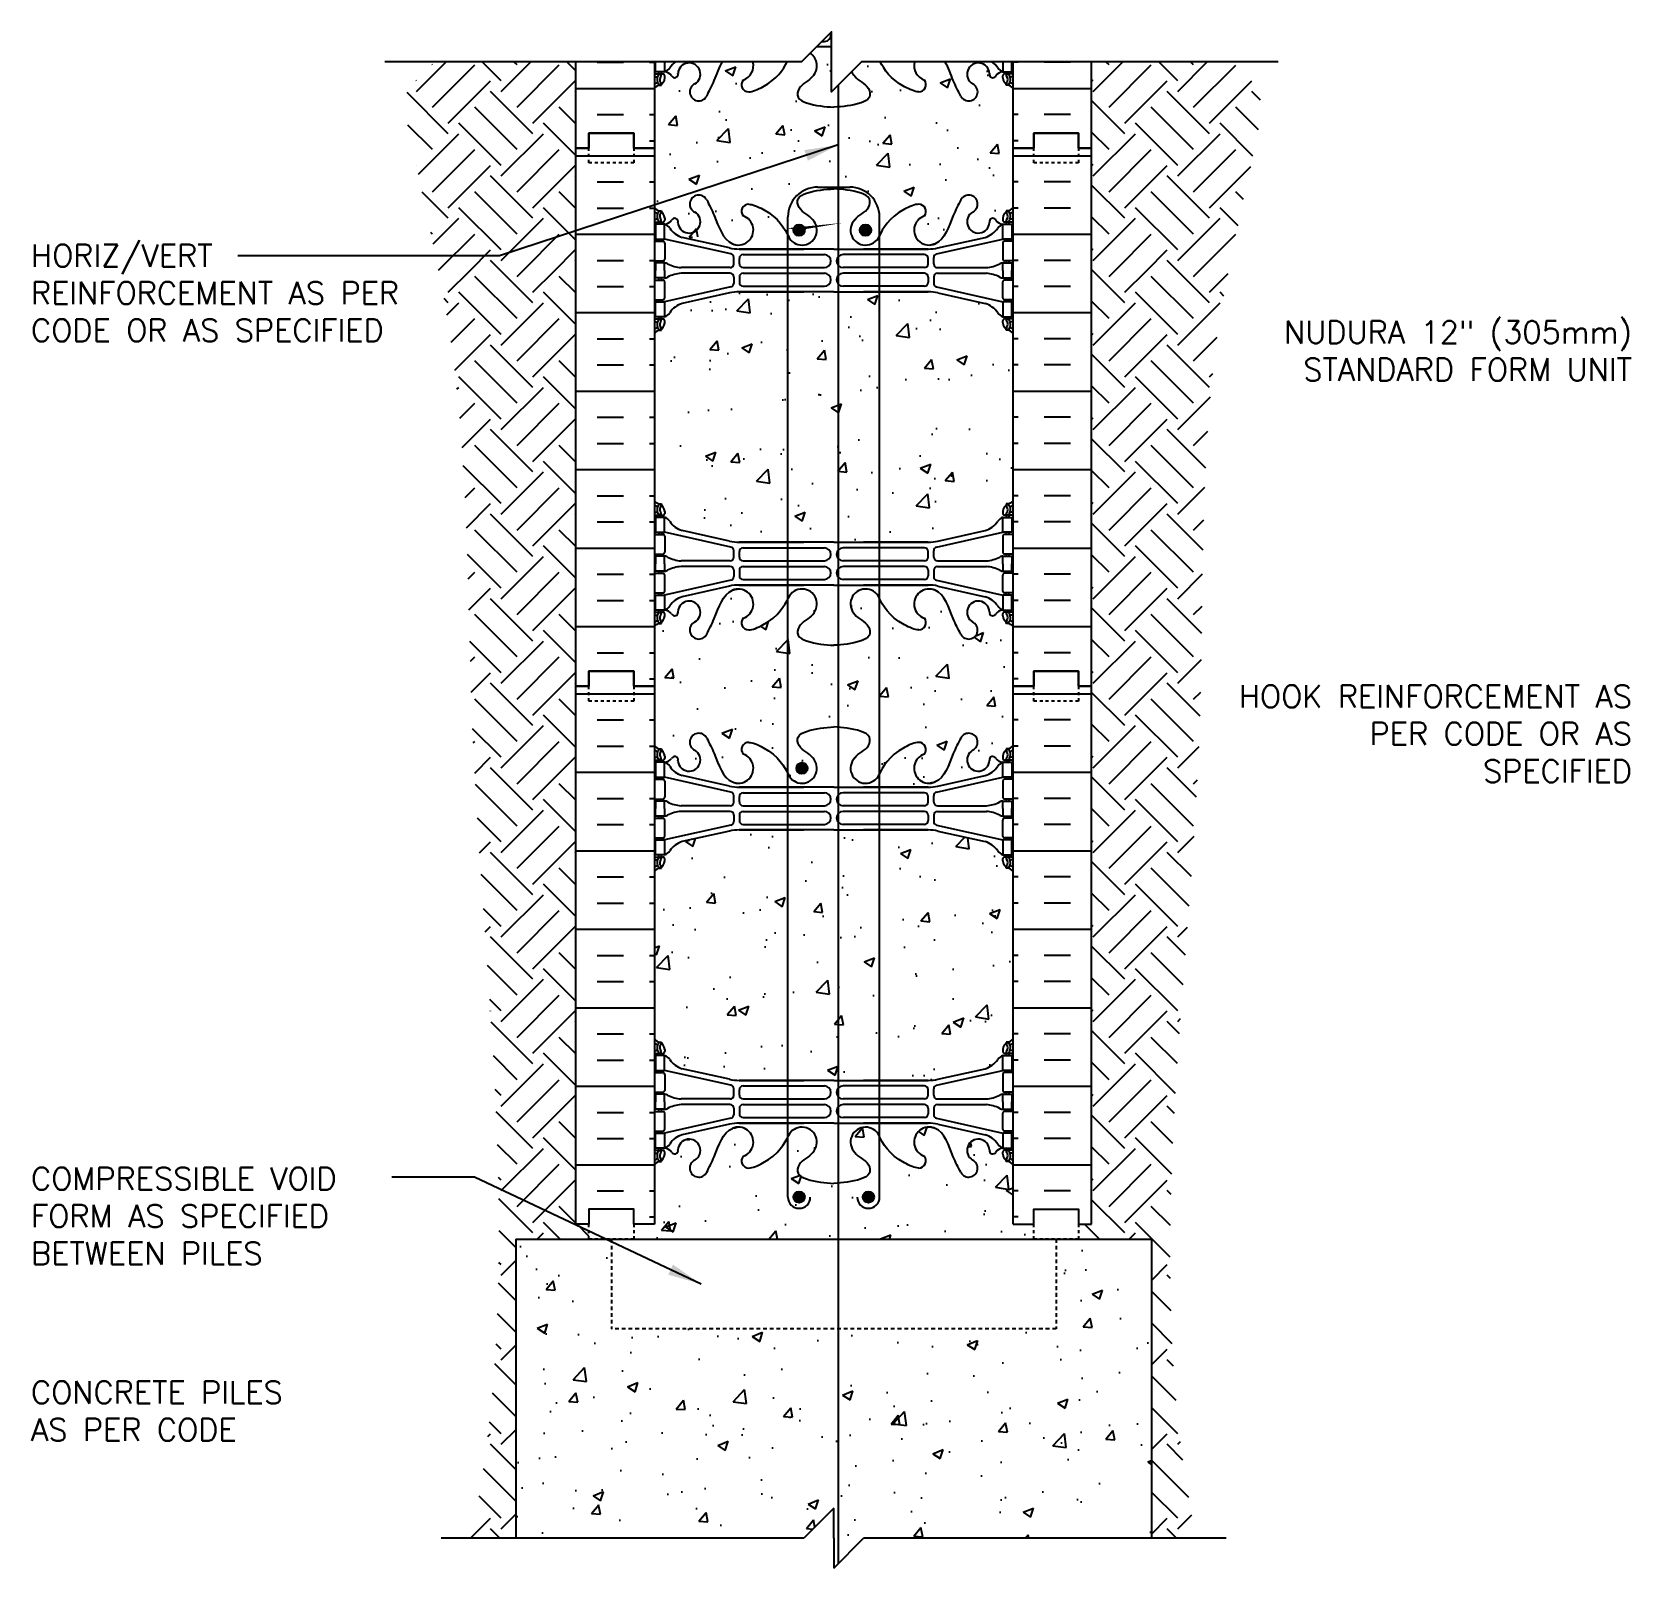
# Model space of a CAD drawing. Header units: inches. Extents: x 430.1 to 483.6, y 67.6 to 119.
import ezdxf

# ---------------------------------------------------------------- set-up
doc = ezdxf.new("R2010")
doc.units = ezdxf.units.IN
doc.header["$MEASUREMENT"] = 0
doc.linetypes.add('DASHED2', pattern=[0.375, 0.25, -0.125])
doc.linetypes.add('HIDDEN2', pattern=[0.1875, 0.125, -0.0625])
for name, color, linetype in [('HATCH', 12, 'Continuous'), ('line25', 2, 'Continuous'), ('LINE3', 3, 'Continuous'), ('LINE50', 5, 'Continuous'), ('LINE9', 9, 'Continuous'), ('TEXT', 4, 'Continuous'), ('Web_Edge', 9, 'Continuous')]:
    doc.layers.add(name, color=color, linetype=linetype)
doc.styles.add('DIM', font='romans.shx', dxfattribs={"width": 0.7})
doc.styles.add('ROMANS', font='romans.shx', dxfattribs={"height": 0.75})
doc.dimstyles.new('ext_12', dxfattribs={"dimscale": 12, "dimtxt": 0.09375, "dimasz": 0.09375, "dimexe": 0.09375, "dimexo": 0.0625, "dimgap": 0.0625, "dimtad": 1, "dimdec": 1, "dimzin": 3, "dimdsep": 46, "dimlunit": 4, "dimtxsty": 'DIM', "dimcen": 0.09, "dimdle": 0.09375, "dimclrt": 4, "dimadec": 0, "dimazin": 0, "dimtfac": 1, "dimtdec": 1, "dimtmove": 2, "dimatfit": 3, "dimfxl": 1, "dimfrac": 2, "dimtolj": 1, "dimtzin": 0, "dimarcsym": 0})
pattern_1 = [(50, (0, 0), (3.586301, -0.31376), [0.375, -4.125]), (355, (0, 0), (-0.693757, 3.76096), [0.3, -3.3]), (100.45144, (0.299, -0.026), (2.892544, 3.4472), [0.3187, -3.50571]), (46.1842, (0, 1), (5.336207, -0.827596), [0.5625, -6.1875]), (96.6356, (0.4447, 0.931), (4.67331, 4.870593), [0.47805, -5.25857]), (351.1842, (0, 1), (4.67331, 4.87059), [0.45, -4.95]), (21, (0.5, 0.75), (2.984535, -2.013094), [0.375, -4.125]), (326, (0.5, 0.75), (1.216577, 3.62575), [0.3, -3.3]), (71.45144, (0.7487, 0.5822), (4.201112, 1.612656), [0.3187, -3.50571]), (37.5, (0, 0), (0.0607993, 1.6644693), [0, -3.26, 0, -3.35, 0, -3.3125]), (7.5, (0, 0), (1.315348, 1.9720586), [0, -1.91, 0, -3.185, 0, -1.2625]), (327.5, (-1.115, 0), (2.669112, -0.1127744), [0, -1.25, 0, -3.9, 0, -5.175]), (317.5, (-1.615, 0), (2.915931, 0.500525), [0, -1.625, 0, -2.59, 0, -3.675])]

msp = doc.modelspace()

# ---------------------------------------------------------------- texts
at = {"layer": 'TEXT', "char_height": 0.75, "style": 'ROMANS'}
for s, insert, width, attachment_point in [('HORIZ/VERT REINFORCEMENT AS PER CODE OR AS SPECIFIED', (430.109, 110.287), 14.45078, 4), ('NUDURA 12" (305mm) STANDARD FORM UNIT', (483.652, 108.35), 14.45078, 6), ('HOOK REINFORCEMENT AS PER CODE OR AS SPECIFIED', (483.652, 95.541), 14.45078, 6), ('COMPRESSIBLE VOID FORM AS SPECIFIED BETWEEN PILES', (430.109, 79.41), 14.45078, 4), ('CONCRETE PILES AS PER CODE', (430.109, 72.887), 10.31673, 4)]:
    msp.add_mtext(s, dxfattribs=dict(at, insert=insert, width=width, attachment_point=attachment_point))

# ---------------------------------------------------------------- blocks, each defined once
blk = doc.blocks.new('12-inch Hinge Pin Web')
at = {"layer": 'Web_Edge'}
for p, q in [((349.823, 208.626), (349.901, 208.626)), ((349.969, 208.905), (350.059, 208.905)), ((350.059, 208.905), (350.059, 208.863)), ((350.169, 208.656), (350.169, 208.588)), ((361.477, 208.656), (361.477, 208.588)), ((361.677, 208.905), (361.587, 208.905)), ((361.587, 208.905), (361.587, 208.863)), ((361.823, 208.626), (361.746, 208.626)), ((349.823, 208.526), (350.107, 208.526)), ((349.969, 208.526), (349.969, 208.456)), ((350.059, 208.526), (350.059, 208.456)), ((361.823, 208.526), (361.54, 208.526)), ((361.587, 208.526), (361.587, 208.456)), ((361.677, 208.526), (361.677, 208.456)), ((349.823, 207.886), (350.107, 207.886)), ((349.969, 207.956), (349.969, 207.886)), ((350.059, 207.956), (350.059, 207.886)), ((352.382, 207.459), (350.164, 207.956)), ((350.169, 207.823), (350.169, 207.288)), ((352.339, 207.658), (350.758, 208.011)), ((352.666, 207.622), (354.823, 207.622)), ((355.823, 207.622), (352.666, 207.622)), ((355.823, 207.622), (358.981, 207.622)), ((358.981, 207.622), (356.823, 207.622)), ((359.265, 207.459), (361.482, 207.956)), ((359.308, 207.658), (360.889, 208.011)), ((361.477, 207.823), (361.477, 207.288)), ((361.823, 207.886), (361.54, 207.886)), ((361.587, 207.956), (361.587, 207.886)), ((361.677, 207.956), (361.677, 207.886)), ((349.823, 207.226), (350.107, 207.226)), ((349.969, 207.226), (349.969, 207.156)), ((350.059, 207.226), (350.059, 207.156)), ((352.355, 207), (350.717, 207)), ((352.48, 207.125), (352.48, 207.337)), ((352.667, 207.126), (352.667, 207.31)), ((352.792, 207.435), (355.511, 207.435)), ((352.792, 207.001), (355.511, 207.001)), ((358.855, 207.435), (356.135, 207.435)), ((358.855, 207.001), (356.135, 207.001)), ((358.98, 207.126), (358.98, 207.31)), ((359.167, 207.125), (359.167, 207.337)), ((359.292, 207), (360.93, 207)), ((361.823, 207.226), (361.54, 207.226)), ((361.587, 207.226), (361.587, 207.156)), ((361.677, 207.226), (361.677, 207.156)), ((349.823, 206.586), (350.107, 206.586)), ((349.969, 206.586), (349.969, 206.656)), ((350.059, 206.586), (350.059, 206.656)), ((350.169, 205.988), (350.169, 206.523)), ((352.355, 206.812), (350.717, 206.812)), ((352.48, 206.687), (352.48, 206.475)), ((352.667, 206.686), (352.667, 206.502)), ((352.792, 206.811), (355.511, 206.811)), ((358.855, 206.811), (356.135, 206.811)), ((358.98, 206.686), (358.98, 206.502)), ((359.167, 206.687), (359.167, 206.475)), ((359.292, 206.812), (360.93, 206.812)), ((361.477, 205.988), (361.477, 206.523)), ((361.823, 206.586), (361.54, 206.586)), ((361.587, 206.586), (361.587, 206.656)), ((361.677, 206.586), (361.677, 206.656)), ((349.823, 205.926), (350.107, 205.926)), ((349.969, 205.856), (349.969, 205.926)), ((350.059, 205.856), (350.059, 205.926)), ((352.382, 206.353), (350.164, 205.856)), ((352.339, 206.154), (350.758, 205.801)), ((352.666, 206.19), (354.823, 206.19)), ((355.823, 206.19), (352.666, 206.19)), ((352.792, 206.377), (355.511, 206.377)), ((355.823, 206.19), (358.981, 206.19)), ((358.855, 206.377), (356.135, 206.377)), ((358.981, 206.19), (356.823, 206.19)), ((359.265, 206.353), (361.482, 205.856)), ((359.308, 206.154), (360.889, 205.801)), ((361.823, 205.926), (361.54, 205.926)), ((361.587, 205.856), (361.587, 205.926)), ((361.677, 205.856), (361.677, 205.926)), ((349.823, 205.286), (350.107, 205.286)), ((349.823, 205.186), (349.901, 205.186)), ((349.969, 205.286), (349.969, 205.356)), ((349.969, 204.907), (350.059, 204.907)), ((350.059, 205.286), (350.059, 205.356)), ((350.059, 204.907), (350.059, 204.949)), ((350.169, 205.156), (350.169, 205.223)), ((361.477, 205.156), (361.477, 205.223)), ((361.823, 205.286), (361.54, 205.286)), ((361.587, 205.286), (361.587, 205.356)), ((361.587, 204.907), (361.587, 204.949)), ((361.677, 204.907), (361.587, 204.907)), ((361.677, 205.286), (361.677, 205.356)), ((361.823, 205.186), (361.746, 205.186)), ((349.969, 199.097), (350.059, 199.097)), ((350.059, 199.097), (350.059, 199.055)), ((361.677, 199.097), (361.587, 199.097)), ((361.587, 199.097), (361.587, 199.055)), ((349.823, 198.818), (349.901, 198.818)), ((349.823, 198.718), (350.107, 198.718)), ((349.969, 198.718), (349.969, 198.648)), ((350.059, 198.718), (350.059, 198.648)), ((350.169, 198.848), (350.169, 198.781)), ((361.477, 198.848), (361.477, 198.781)), ((361.823, 198.718), (361.54, 198.718)), ((361.587, 198.718), (361.587, 198.648)), ((361.677, 198.718), (361.677, 198.648)), ((361.823, 198.818), (361.746, 198.818)), ((349.823, 198.078), (350.107, 198.078)), ((349.969, 198.148), (349.969, 198.078)), ((350.059, 198.148), (350.059, 198.078)), ((352.382, 197.652), (350.164, 198.148)), ((350.169, 198.016), (350.169, 197.481)), ((352.339, 197.85), (350.758, 198.203)), ((359.265, 197.652), (361.482, 198.148)), ((359.308, 197.85), (360.889, 198.203)), ((361.477, 198.016), (361.477, 197.481)), ((361.823, 198.078), (361.54, 198.078)), ((361.587, 198.148), (361.587, 198.078)), ((361.677, 198.148), (361.677, 198.078)), ((349.823, 197.418), (350.107, 197.418)), ((349.969, 197.418), (349.969, 197.348)), ((350.059, 197.418), (350.059, 197.348)), ((352.48, 197.317), (352.48, 197.53)), ((352.666, 197.814), (354.823, 197.814)), ((355.823, 197.814), (352.666, 197.814)), ((352.667, 197.318), (352.667, 197.502)), ((352.792, 197.627), (355.511, 197.627)), ((355.823, 197.814), (358.981, 197.814)), ((358.855, 197.627), (356.135, 197.627)), ((358.981, 197.814), (356.823, 197.814)), ((358.98, 197.318), (358.98, 197.502)), ((359.167, 197.317), (359.167, 197.53)), ((361.823, 197.418), (361.54, 197.418)), ((361.587, 197.418), (361.587, 197.348)), ((361.677, 197.418), (361.677, 197.348)), ((349.969, 196.778), (349.969, 196.848)), ((350.059, 196.778), (350.059, 196.848)), ((352.355, 197.192), (350.717, 197.192)), ((352.355, 197.004), (350.717, 197.004)), ((352.48, 196.879), (352.48, 196.667)), ((352.667, 196.878), (352.667, 196.694)), ((352.792, 197.193), (355.511, 197.193)), ((352.792, 197.003), (355.511, 197.003)), ((358.855, 197.193), (356.135, 197.193)), ((358.855, 197.003), (356.135, 197.003)), ((358.98, 196.878), (358.98, 196.694)), ((359.167, 196.879), (359.167, 196.667)), ((359.292, 197.192), (360.93, 197.192)), ((359.292, 197.004), (360.93, 197.004)), ((361.587, 196.778), (361.587, 196.848)), ((361.677, 196.778), (361.677, 196.848)), ((349.823, 196.778), (350.107, 196.778)), ((352.382, 196.545), (350.164, 196.048)), ((350.169, 196.181), (350.169, 196.716)), ((352.339, 196.347), (350.758, 195.994)), ((352.666, 196.383), (354.823, 196.383)), ((355.823, 196.383), (352.666, 196.383)), ((352.792, 196.569), (355.511, 196.569)), ((355.823, 196.383), (358.981, 196.383)), ((358.855, 196.569), (356.135, 196.569)), ((358.981, 196.383), (356.823, 196.383)), ((359.265, 196.545), (361.482, 196.048)), ((359.308, 196.347), (360.889, 195.994)), ((361.477, 196.181), (361.477, 196.716)), ((361.823, 196.778), (361.54, 196.778)), ((349.823, 196.118), (350.107, 196.118)), ((349.969, 196.048), (349.969, 196.118)), ((350.059, 196.048), (350.059, 196.118)), ((361.823, 196.118), (361.54, 196.118)), ((361.587, 196.048), (361.587, 196.118)), ((361.677, 196.048), (361.677, 196.118)), ((349.823, 195.478), (350.107, 195.478)), ((349.823, 195.378), (349.901, 195.378)), ((349.969, 195.478), (349.969, 195.548)), ((350.059, 195.478), (350.059, 195.548)), ((350.169, 195.348), (350.169, 195.416)), ((361.477, 195.348), (361.477, 195.416)), ((361.823, 195.478), (361.54, 195.478)), ((361.587, 195.478), (361.587, 195.548)), ((361.677, 195.478), (361.677, 195.548)), ((361.823, 195.378), (361.746, 195.378)), ((349.969, 195.099), (350.059, 195.099)), ((350.059, 195.099), (350.059, 195.141)), ((361.587, 195.099), (361.587, 195.141)), ((361.677, 195.099), (361.587, 195.099))]:
    blk.add_line(p, q, dxfattribs=at)
for points in [[(349.864, 207.956), (350.164, 207.956), (350.164, 208.456), (349.864, 208.456)], [(361.782, 207.956), (361.482, 207.956), (361.482, 208.456), (361.782, 208.456)], [(349.864, 205.856), (350.164, 205.856), (350.164, 205.356), (349.864, 205.356)], [(361.782, 205.856), (361.482, 205.856), (361.482, 205.356), (361.782, 205.356)], [(349.864, 198.148), (350.164, 198.148), (350.164, 198.648), (349.864, 198.648)], [(361.782, 198.148), (361.482, 198.148), (361.482, 198.648), (361.782, 198.648)], [(349.864, 196.048), (350.164, 196.048), (350.164, 195.548), (349.864, 195.548)], [(361.782, 196.048), (361.482, 196.048), (361.482, 195.548), (361.782, 195.548)]]:
    blk.add_lwpolyline(points, close=True, dxfattribs=at)
for points in [[(350.164, 206.906), (350.164, 207.156), (349.864, 207.156), (349.864, 206.906)], [(361.482, 206.906), (361.482, 207.156), (361.782, 207.156), (361.782, 206.906)], [(350.164, 206.906), (350.164, 206.656), (349.864, 206.656), (349.864, 206.906)], [(361.482, 206.906), (361.482, 206.656), (361.782, 206.656), (361.782, 206.906)], [(350.164, 197.098), (350.164, 197.348), (349.864, 197.348), (349.864, 197.098)], [(361.482, 197.098), (361.482, 197.348), (361.782, 197.348), (361.782, 197.098)], [(350.164, 197.098), (350.164, 196.848), (349.864, 196.848), (349.864, 197.098)], [(361.482, 197.098), (361.482, 196.848), (361.782, 196.848), (361.782, 197.098)]]:
    blk.add_lwpolyline(points, dxfattribs=at)
for centre, radius, start, end in [((351.309, 209.126), 0.3, 27.597, 243.9425), ((352.982, 208.879), 0.242, 90, 218.2327), ((358.665, 208.879), 0.242, 321.7673, 90), ((360.337, 209.126), 0.3, 296.0575, 152.403), ((350.169, 209.363), 0.5, 226.2109, 250.5288), ((350.169, 209.363), 0.6, 234.7832, 245.0748), ((349.902, 208.646), 0.0196, 269.4032, 15.4901), ((350.163, 208.71), 0.25, 140.1145, 222.4609), ((349.907, 208.8), 0.021, 343.464, 63.9957), ((350.005, 208.841), 0.045, 321.448, 139.1879), ((350.012, 208.572), 0.045, 222.4609, 42.4609), ((349.919, 208.656), 0.25, 0, 70.5288), ((350.163, 208.71), 0.16, 140.0001, 222.4609), ((350.107, 208.588), 0.0625, 270, 0), ((350.127, 208.805), 0.352, 276.1291, 321.5331), ((350.504, 208.537), 0.113, 347.8156, 154.0569), ((350.989, 208.532), 0.375, 182.9237, 59.8675), ((352.636, 208.254), 0.5, 246.2139, 71.7937), ((354.761, 208.254), 0.5, 204.819, 44.1875), ((356.886, 208.254), 0.5, 135.8125, 335.181), ((359.011, 208.254), 0.5, 108.2063, 293.7861), ((360.657, 208.532), 0.375, 120.1325, 357.0763), ((361.143, 208.537), 0.113, 25.9431, 192.1844), ((361.52, 208.805), 0.352, 218.4669, 263.8709), ((361.727, 208.656), 0.25, 109.4712, 180), ((361.54, 208.588), 0.0625, 180, 270), ((361.635, 208.572), 0.045, 137.5391, 317.5391), ((361.641, 208.841), 0.045, 40.8121, 218.552), ((361.484, 208.71), 0.16, 317.5391, 39.9999), ((361.477, 209.363), 0.5, 289.4712, 313.7891), ((361.484, 208.71), 0.25, 317.5391, 39.8855), ((361.74, 208.8), 0.021, 116.0043, 196.536), ((361.745, 208.646), 0.0196, 164.5099, 270.5968), ((361.477, 209.363), 0.6, 294.9252, 305.2168), ((350.042, 208.113), 0.364, 34.9775, 70.3387), ((350.965, 208.725), 0.743, 212.7919, 253.8107), ((360.682, 208.725), 0.743, 286.1893, 327.2081), ((361.605, 208.113), 0.364, 109.6613, 145.0225), ((350.107, 207.823), 0.0625, 0, 90), ((352.666, 209.122), 1.5, 257.4135, 270), ((358.981, 209.122), 1.5, 270, 282.5865), ((361.54, 207.823), 0.0625, 90, 180), ((350.107, 207.288), 0.0625, 270, 0), ((350.16, 206.937), 0.219, 60.4937, 88.92), ((350.806, 208.167), 1.17, 242.6365, 265.6505), ((352.355, 207.125), 0.125, 270, 0), ((352.355, 207.337), 0.125, 0, 77.3767), ((352.792, 207.31), 0.125, 90, 180), ((352.792, 207.126), 0.125, 180, 270), ((355.511, 207.218), 0.217, 270, 90), ((356.135, 207.218), 0.217, 90, 270), ((358.855, 207.31), 0.125, 0, 90), ((358.855, 207.126), 0.125, 270, 360), ((359.292, 207.337), 0.125, 102.6233, 180), ((359.292, 207.125), 0.125, 180, 270), ((360.841, 208.167), 1.17, 274.3495, 297.3635), ((361.487, 206.937), 0.219, 91.08, 119.5063), ((361.54, 207.288), 0.0625, 180, 270), ((350.107, 206.523), 0.0625, 0, 90), ((350.16, 206.875), 0.219, 271.08, 299.5063), ((350.806, 205.645), 1.17, 94.3495, 117.3635), ((352.355, 206.687), 0.125, 0, 90), ((352.355, 206.475), 0.125, 282.6233, 0), ((352.792, 206.686), 0.125, 90, 180), ((352.792, 206.502), 0.125, 180, 270), ((355.511, 206.594), 0.217, 270, 90), ((356.135, 206.594), 0.217, 90, 270), ((358.855, 206.686), 0.125, 0, 90), ((358.855, 206.502), 0.125, 270, 0), ((359.292, 206.687), 0.125, 90, 180), ((359.292, 206.475), 0.125, 180, 257.3767), ((360.841, 205.645), 1.17, 62.6365, 85.6505), ((361.487, 206.875), 0.219, 240.4937, 268.92), ((361.54, 206.523), 0.0625, 90, 180), ((350.107, 205.988), 0.0625, 270, 0), ((352.666, 204.69), 1.5, 90, 102.5865), ((358.981, 204.69), 1.5, 77.4135, 90), ((361.54, 205.988), 0.0625, 180, 270), ((350.042, 205.699), 0.364, 289.6613, 325.0225), ((350.965, 205.087), 0.743, 106.1893, 147.2081), ((360.682, 205.087), 0.743, 32.7919, 73.8107), ((361.605, 205.699), 0.364, 214.9775, 250.3387), ((350.169, 204.449), 0.6, 114.9252, 125.2168), ((350.169, 204.449), 0.5, 109.4712, 133.7891), ((349.902, 205.166), 0.0196, 344.5099, 90.5968), ((350.163, 205.101), 0.25, 137.5391, 219.8855), ((349.907, 205.012), 0.021, 296.0043, 16.536), ((350.005, 204.97), 0.045, 220.8121, 38.552), ((350.012, 205.24), 0.045, 317.5391, 137.5391), ((350.163, 205.101), 0.16, 137.5391, 219.9999), ((349.919, 205.156), 0.25, 289.4712, 360), ((350.107, 205.223), 0.0625, 360, 90), ((361.54, 205.223), 0.0625, 90, 180), ((361.727, 205.156), 0.25, 180, 250.5288), ((361.635, 205.24), 0.045, 42.4609, 222.4609), ((361.641, 204.97), 0.045, 141.448, 319.1879), ((361.484, 205.101), 0.16, 320.0001, 42.4609), ((361.477, 204.449), 0.5, 46.2109, 70.5288), ((361.484, 205.101), 0.25, 320.1145, 42.4609), ((361.74, 205.012), 0.021, 163.464, 243.9957), ((361.745, 205.166), 0.0196, 89.4032, 195.4901), ((361.477, 204.449), 0.6, 54.7832, 65.0748), ((350.169, 199.555), 0.5, 226.2109, 250.5288), ((350.169, 199.555), 0.6, 234.7832, 245.0748), ((350.163, 198.903), 0.25, 140.1145, 222.4609), ((349.907, 198.992), 0.021, 343.464, 63.9957), ((350.005, 199.034), 0.045, 321.448, 139.1879), ((349.919, 198.848), 0.25, 0, 70.5288), ((350.163, 198.903), 0.16, 140.0001, 222.4609), ((361.727, 198.848), 0.25, 109.4712, 180), ((361.641, 199.034), 0.045, 40.8121, 218.552), ((361.484, 198.903), 0.16, 317.5391, 39.9999), ((361.477, 199.555), 0.5, 289.4712, 313.7891), ((361.484, 198.903), 0.25, 317.5391, 39.8855), ((361.74, 198.992), 0.021, 116.0043, 196.536), ((361.477, 199.555), 0.6, 294.9252, 305.2168), ((349.902, 198.838), 0.0196, 269.4032, 15.4901), ((350.012, 198.764), 0.045, 222.4609, 42.4609), ((350.107, 198.781), 0.0625, 270, 0), ((350.042, 198.306), 0.364, 34.9775, 70.3387), ((350.965, 198.917), 0.743, 212.7919, 253.8107), ((360.682, 198.917), 0.743, 286.1893, 327.2081), ((361.605, 198.306), 0.364, 109.6613, 145.0225), ((361.54, 198.781), 0.0625, 180, 270), ((361.635, 198.764), 0.045, 137.5391, 317.5391), ((361.745, 198.838), 0.0196, 164.5099, 270.5968), ((350.107, 198.016), 0.0625, 0, 90), ((361.54, 198.016), 0.0625, 90, 180), ((350.107, 197.481), 0.0625, 270, 0), ((350.16, 197.13), 0.219, 60.4937, 88.92), ((352.666, 199.314), 1.5, 257.4135, 270), ((352.355, 197.53), 0.125, 0, 77.3767), ((352.792, 197.502), 0.125, 90, 180), ((355.511, 197.41), 0.217, 270, 90), ((356.135, 197.41), 0.217, 90, 270), ((358.855, 197.502), 0.125, 0, 90), ((358.981, 199.314), 1.5, 270, 282.5865), ((359.292, 197.53), 0.125, 102.6233, 180), ((361.487, 197.13), 0.219, 91.08, 119.5063), ((361.54, 197.481), 0.0625, 180, 270), ((350.16, 197.067), 0.219, 271.08, 299.5063), ((350.806, 198.359), 1.17, 242.6365, 265.6505), ((350.806, 195.837), 1.17, 94.3495, 117.3635), ((352.355, 197.317), 0.125, 270, 0), ((352.355, 196.879), 0.125, 0, 90), ((352.792, 197.318), 0.125, 180, 270), ((352.792, 196.878), 0.125, 90, 180), ((355.511, 196.786), 0.217, 270, 90), ((356.135, 196.786), 0.217, 90, 270), ((358.855, 197.318), 0.125, 270, 360), ((358.855, 196.878), 0.125, 0, 90), ((359.292, 197.317), 0.125, 180, 270), ((359.292, 196.879), 0.125, 90, 180), ((360.841, 198.359), 1.17, 274.3495, 297.3635), ((360.841, 195.837), 1.17, 62.6365, 85.6505), ((361.487, 197.067), 0.219, 240.4937, 268.92), ((350.107, 196.716), 0.0625, 0, 90), ((352.666, 194.883), 1.5, 90, 102.5865), ((352.355, 196.667), 0.125, 282.6233, 0), ((352.792, 196.694), 0.125, 180, 270), ((358.855, 196.694), 0.125, 270, 0), ((358.981, 194.883), 1.5, 77.4135, 90), ((359.292, 196.667), 0.125, 180, 257.3767), ((361.54, 196.716), 0.0625, 90, 180), ((350.107, 196.181), 0.0625, 270, 0), ((350.965, 195.28), 0.743, 106.1893, 147.2081), ((350.989, 195.472), 0.375, 300.1325, 177.0763), ((352.636, 195.75), 0.5, 288.2063, 113.7861), ((354.761, 195.75), 0.5, 315.8125, 155.181), ((356.886, 195.75), 0.5, 24.819, 224.1875), ((359.011, 195.75), 0.5, 66.2139, 251.7937), ((360.657, 195.472), 0.375, 2.9237, 239.8675), ((360.682, 195.28), 0.743, 32.7919, 73.8107), ((361.54, 196.181), 0.0625, 180, 270), ((349.902, 195.359), 0.0196, 344.5099, 90.5968), ((350.163, 195.294), 0.25, 137.5391, 219.8855), ((349.907, 195.204), 0.021, 296.0043, 16.536), ((350.012, 195.432), 0.045, 317.5391, 137.5391), ((350.163, 195.294), 0.16, 137.5391, 219.9999), ((349.919, 195.348), 0.25, 289.4712, 360), ((350.107, 195.416), 0.0625, 360, 90), ((350.042, 195.891), 0.364, 289.6613, 325.0225), ((350.127, 195.199), 0.352, 38.4669, 83.8709), ((350.504, 195.467), 0.113, 205.9431, 12.1844), ((352.982, 195.125), 0.242, 141.7673, 270), ((358.665, 195.125), 0.242, 270, 38.2327), ((361.143, 195.467), 0.113, 167.8156, 334.0569), ((361.52, 195.199), 0.352, 96.1291, 141.5331), ((361.605, 195.891), 0.364, 214.9775, 250.3387), ((361.54, 195.416), 0.0625, 90, 180), ((361.727, 195.348), 0.25, 180, 250.5288), ((361.635, 195.432), 0.045, 42.4609, 222.4609), ((361.484, 195.294), 0.16, 320.0001, 42.4609), ((361.484, 195.294), 0.25, 320.1145, 42.4609), ((361.74, 195.204), 0.021, 163.464, 243.9957), ((361.745, 195.359), 0.0196, 89.4032, 195.4901), ((350.169, 194.641), 0.6, 114.9252, 125.2168), ((350.169, 194.641), 0.5, 109.4712, 133.7891), ((350.005, 195.163), 0.045, 220.8121, 38.552), ((351.309, 194.878), 0.3, 116.0575, 332.403), ((360.337, 194.878), 0.3, 207.597, 63.9425), ((361.641, 195.163), 0.045, 141.448, 319.1879), ((361.477, 194.641), 0.5, 46.2109, 70.5288), ((361.477, 194.641), 0.6, 54.7832, 65.0748)]:
    blk.add_arc(centre, radius, start, end, dxfattribs=at)
for points, knots in [([(351.575, 209.265), (351.661, 209.098), (351.914, 208.608), (352.128, 207.859), (352.538, 207.764), (352.595, 207.756)], [0, 0, 0, 0, 0.579211, 1.703896, 1.875321, 1.875321, 1.875321, 1.875321]), ([(352.982, 209.121), (353.103, 209.123), (353.937, 208.766), (354.176, 208.309), (354.317, 208.026)], [0.038125, 0.038125, 0.038125, 0.038125, 0.320663, 1.258119, 1.258119, 1.258119, 1.258119]), ([(355.119, 208.603), (355.012, 208.766), (354.652, 208.856), (354.575, 209.352), (355.123, 209.588), (355.527, 209.616), (355.823, 209.637)], [0.229407, 0.229407, 0.229407, 0.229407, 0.844432, 1.128849, 1.464331, 2.389004, 2.389004, 2.389004, 2.389004]), ([(356.527, 208.603), (356.635, 208.766), (356.995, 208.856), (357.072, 209.352), (356.524, 209.588), (356.12, 209.616), (355.823, 209.637)], [0.229407, 0.229407, 0.229407, 0.229407, 0.844432, 1.128849, 1.464331, 2.389004, 2.389004, 2.389004, 2.389004]), ([(358.665, 209.121), (358.544, 209.123), (357.71, 208.766), (357.471, 208.309), (357.33, 208.026)], [0.038125, 0.038125, 0.038125, 0.038125, 0.320663, 1.258119, 1.258119, 1.258119, 1.258119]), ([(360.072, 209.265), (359.986, 209.098), (359.733, 208.608), (359.519, 207.859), (359.109, 207.764), (359.052, 207.756)], [0, 0, 0, 0, 0.579211, 1.703896, 1.875321, 1.875321, 1.875321, 1.875321]), ([(351.575, 194.739), (351.661, 194.906), (351.914, 195.396), (352.128, 196.145), (352.538, 196.24), (352.595, 196.248)], [0, 0, 0, 0, 0.579211, 1.703896, 1.875321, 1.875321, 1.875321, 1.875321]), ([(352.982, 194.883), (353.103, 194.881), (353.937, 195.239), (354.176, 195.695), (354.317, 195.979)], [0.038125, 0.038125, 0.038125, 0.038125, 0.320663, 1.258119, 1.258119, 1.258119, 1.258119]), ([(358.665, 194.883), (358.544, 194.881), (357.71, 195.239), (357.471, 195.695), (357.33, 195.979)], [0.038125, 0.038125, 0.038125, 0.038125, 0.320663, 1.258119, 1.258119, 1.258119, 1.258119]), ([(360.072, 194.739), (359.986, 194.906), (359.733, 195.396), (359.519, 196.145), (359.109, 196.24), (359.052, 196.248)], [0, 0, 0, 0, 0.579211, 1.703896, 1.875321, 1.875321, 1.875321, 1.875321]), ([(355.119, 195.401), (355.012, 195.238), (354.652, 195.148), (354.575, 194.652), (355.123, 194.416), (355.527, 194.388), (355.823, 194.367)], [0.229407, 0.229407, 0.229407, 0.229407, 0.844432, 1.128849, 1.464331, 2.389004, 2.389004, 2.389004, 2.389004]), ([(356.527, 195.401), (356.635, 195.238), (356.995, 195.148), (357.072, 194.652), (356.524, 194.416), (356.12, 194.388), (355.823, 194.367)], [0.229407, 0.229407, 0.229407, 0.229407, 0.844432, 1.128849, 1.464331, 2.389004, 2.389004, 2.389004, 2.389004])]:
    blk.add_open_spline(points, degree=3, knots=knots, dxfattribs=at)
for points in [[(352.667, 207.131), (352.667, 207.305)], [(358.98, 207.131), (358.98, 207.305)], [(352.667, 206.681), (352.667, 206.507)], [(358.98, 206.681), (358.98, 206.507)], [(352.667, 197.323), (352.667, 197.497)], [(358.98, 197.323), (358.98, 197.497)], [(352.667, 196.873), (352.667, 196.699)], [(358.98, 196.873), (358.98, 196.699)]]:
    blk.add_open_spline(points, degree=1, dxfattribs=at)

# ---------------------------------------------------------------- hatches: boundary and pattern name
at = {"layer": 'HATCH'}
h = msp.add_hatch(dxfattribs=at)
h.set_pattern_fill('AR-CONC', color=256, scale=0.5)
h.set_pattern_definition(pattern_1)
h.paths.add_polyline_path([(458.489, 92.323), (457.956, 92.323), (457.102, 92.323), (457.102, 83.947), (458.489, 83.947)])
h.paths.add_polyline_path([(457.102, 92.323), (456.956, 92.323), (455.422, 92.323), (455.422, 83.947), (455.956, 83.947), (456.956, 83.947), (457.102, 83.947)])
edge = h.paths.add_edge_path()
edge.add_spline(control_points=[(455.422, 100.059), (455.284, 99.786), (455.03, 99.355), (454.235, 99.014), (454.114, 99.016)], knot_values=[0.038125, 0.038125, 0.038125, 0.038125, 0.91826, 1.200797, 1.200797, 1.200797, 1.200797], degree=3, periodic=0)
edge.add_arc((454.114, 99.258), 0.242, 141.7673, 270, ccw=False)
edge.add_arc((453.768, 99.883), 0.5, 288.2063, 454.7074)
edge.add_spline(control_points=[(453.727, 100.381), (453.67, 100.373), (453.616, 100.36), (453.566, 100.34)], knot_values=[1.703896, 1.703896, 1.703896, 1.703896, 1.875321, 1.875321, 1.875321, 1.875321], degree=3, periodic=0)
edge.add_spline(control_points=[(453.566, 100.34), (453.241, 100.21), (453.046, 99.529), (452.793, 99.039), (452.707, 98.872)], knot_values=[0, 0, 0, 0, 1.124685, 1.703896, 1.703896, 1.703896, 1.703896], degree=3, periodic=0)
edge.add_arc((452.442, 99.011), 0.3, 116.0575, 333.0631, ccw=False)
edge.add_arc((452.122, 99.605), 0.375, 300.1325, 537.0763)
edge.add_arc((451.636, 99.6), 0.113, -154.0569, 12.1844, ccw=False)
edge.add_arc((451.259, 99.332), 0.352, 38.4669, 83.8709)
edge.add_line((451.297, 99.681), (451.192, 99.681))
edge.add_line((451.192, 99.681), (451.192, 99.611))
edge.add_line((451.192, 99.611), (451.239, 99.611))
edge.add_arc((451.239, 99.549), 0.0625, 0, 90, ccw=False)
edge.add_line((451.302, 99.549), (451.302, 99.481))
edge.add_arc((451.052, 99.481), 0.25, 304.0558, 360, ccw=False)
edge.add_line((451.192, 99.274), (451.192, 99.232))
edge.add_line((451.192, 99.232), (451.102, 99.232))
edge.add_arc((451.302, 98.774), 0.5, 113.5782, 133.7891)
edge.add_line((450.956, 99.135), (450.956, 97.135))
edge.add_line((450.956, 97.135), (450.956, 95.135))
edge.add_arc((451.302, 95.496), 0.5, 226.2109, 246.4218)
edge.add_line((451.102, 95.038), (451.192, 95.038))
edge.add_line((451.192, 95.038), (451.192, 94.996))
edge.add_arc((451.052, 94.789), 0.25, 0, 55.9442, ccw=False)
edge.add_line((451.302, 94.789), (451.302, 94.721))
edge.add_arc((451.239, 94.721), 0.0625, -90, 0, ccw=False)
edge.add_line((451.239, 94.659), (451.192, 94.659))
edge.add_line((451.192, 94.659), (451.192, 94.589))
edge.add_line((451.192, 94.589), (451.297, 94.589))
edge.add_arc((451.259, 94.939), 0.352, 276.1291, 321.5331)
edge.add_arc((451.636, 94.67), 0.113, -12.1844, 154.0569, ccw=False)
edge.add_arc((452.122, 94.665), 0.375, 182.9237, 419.8675)
edge.add_arc((452.442, 95.259), 0.3, 27.597, 243.9425, ccw=False)
edge.add_spline(control_points=[(452.707, 95.398), (452.793, 95.231), (453.046, 94.741), (453.241, 94.06), (453.566, 93.93)], knot_values=[0, 0, 0, 0, 0.579211, 1.703896, 1.703896, 1.703896, 1.703896], degree=3, periodic=0)
edge.add_spline(control_points=[(453.566, 93.93), (453.616, 93.91), (453.67, 93.898), (453.727, 93.889)], knot_values=[1.703896, 1.703896, 1.703896, 1.703896, 1.875321, 1.875321, 1.875321, 1.875321], degree=3, periodic=0)
edge.add_arc((453.768, 94.387), 0.5, 265.2926, 431.7937)
edge.add_arc((454.114, 95.012), 0.242, 90, 218.2327, ccw=False)
edge.add_spline(control_points=[(454.114, 95.254), (454.235, 95.256), (455.03, 94.915), (455.284, 94.485), (455.422, 94.211)], knot_values=[0.038125, 0.038125, 0.038125, 0.038125, 0.320663, 1.200797, 1.200797, 1.200797, 1.200797], degree=3, periodic=0)
edge.add_line((455.422, 94.211), (455.422, 100.059))
edge = h.paths.add_edge_path()
edge.add_spline(control_points=[(457.102, 98.511), (457.053, 98.507), (457.004, 98.503), (456.956, 98.5)], knot_values=[2.236454, 2.236454, 2.236454, 2.236454, 2.389004, 2.389004, 2.389004, 2.389004], degree=3, periodic=0)
edge.add_spline(control_points=[(456.956, 98.5), (456.659, 98.521), (456.256, 98.549), (455.707, 98.785), (455.784, 99.281), (456.144, 99.371), (456.252, 99.534)], knot_values=[0.229407, 0.229407, 0.229407, 0.229407, 1.15408, 1.489562, 1.773979, 2.389004, 2.389004, 2.389004, 2.389004], degree=3, periodic=0)
edge.add_arc((455.893, 99.883), 0.5, 315.8125, 511.9817)
edge.add_spline(control_points=[(455.449, 100.112), (455.446, 100.105), (455.442, 100.099), (455.439, 100.093)], knot_values=[1.237398, 1.237398, 1.237398, 1.237398, 1.258119, 1.258119, 1.258119, 1.258119], degree=3, periodic=0)
edge.add_spline(control_points=[(455.439, 100.093), (455.434, 100.082), (455.428, 100.07), (455.422, 100.059)], knot_values=[1.200797, 1.200797, 1.200797, 1.200797, 1.237398, 1.237398, 1.237398, 1.237398], degree=3, periodic=0)
edge.add_line((455.422, 100.059), (455.422, 94.211))
edge.add_spline(control_points=[(455.422, 94.211), (455.428, 94.2), (455.434, 94.189), (455.439, 94.178)], knot_values=[1.200797, 1.200797, 1.200797, 1.200797, 1.237398, 1.237398, 1.237398, 1.237398], degree=3, periodic=0)
edge.add_spline(control_points=[(455.449, 94.159), (455.446, 94.165), (455.442, 94.171), (455.439, 94.178)], knot_values=[1.237398, 1.237398, 1.237398, 1.237398, 1.258119, 1.258119, 1.258119, 1.258119], degree=3, periodic=0)
edge.add_arc((455.893, 94.387), 0.5, 208.0183, 404.1875)
edge.add_spline(control_points=[(456.252, 94.736), (456.144, 94.899), (455.784, 94.99), (455.707, 95.485), (456.256, 95.721), (456.659, 95.749), (456.956, 95.77)], knot_values=[0.229407, 0.229407, 0.229407, 0.229407, 0.844432, 1.128849, 1.464331, 2.389004, 2.389004, 2.389004, 2.389004], degree=3, periodic=0)
edge.add_spline(control_points=[(456.956, 95.77), (457.004, 95.767), (457.053, 95.763), (457.102, 95.76)], knot_values=[2.236454, 2.236454, 2.236454, 2.236454, 2.389004, 2.389004, 2.389004, 2.389004], degree=3, periodic=0)
edge.add_line((457.102, 95.76), (457.102, 98.511))
h.paths.add_polyline_path([(456.081, 94.387, -1), (455.706, 94.387, -1)], flags=16)
edge = h.paths.add_edge_path()
edge.add_spline(control_points=[(458.489, 100.059), (458.483, 100.07), (458.477, 100.082), (458.472, 100.093)], knot_values=[1.200815, 1.200815, 1.200815, 1.200815, 1.237398, 1.237398, 1.237398, 1.237398], degree=3, periodic=0)
edge.add_spline(control_points=[(458.463, 100.112), (458.466, 100.105), (458.469, 100.099), (458.472, 100.093)], knot_values=[1.237398, 1.237398, 1.237398, 1.237398, 1.258119, 1.258119, 1.258119, 1.258119], degree=3, periodic=0)
edge.add_arc((458.018, 99.883), 0.5, 28.0183, 224.1875)
edge.add_spline(control_points=[(457.66, 99.534), (457.767, 99.371), (458.127, 99.281), (458.204, 98.785), (457.71, 98.573), (457.35, 98.53), (457.102, 98.511)], knot_values=[0.229407, 0.229407, 0.229407, 0.229407, 0.844432, 1.128849, 1.464331, 2.236454, 2.236454, 2.236454, 2.236454], degree=3, periodic=0)
edge.add_line((457.102, 98.511), (457.102, 95.76))
edge.add_spline(control_points=[(457.102, 95.76), (457.35, 95.74), (457.71, 95.698), (458.204, 95.485), (458.127, 94.99), (457.767, 94.899), (457.66, 94.736)], knot_values=[0.229407, 0.229407, 0.229407, 0.229407, 1.00153, 1.337012, 1.621429, 2.236454, 2.236454, 2.236454, 2.236454], degree=3, periodic=0)
edge.add_arc((458.018, 94.387), 0.5, 135.8125, 331.9817)
edge.add_spline(control_points=[(458.463, 94.159), (458.466, 94.165), (458.469, 94.171), (458.472, 94.178)], knot_values=[1.237398, 1.237398, 1.237398, 1.237398, 1.258119, 1.258119, 1.258119, 1.258119], degree=3, periodic=0)
edge.add_spline(control_points=[(458.472, 94.178), (458.477, 94.189), (458.483, 94.2), (458.489, 94.211)], knot_values=[1.200815, 1.200815, 1.200815, 1.200815, 1.237398, 1.237398, 1.237398, 1.237398], degree=3, periodic=0)
edge.add_line((458.489, 94.211), (458.489, 100.059))
h.paths.add_polyline_path([(462.956, 96.701), (459.569, 96.701), (458.489, 96.701), (458.489, 94.211), (458.489, 93.755), (460.114, 93.755, 0.054974), (460.44, 93.791), (462.021, 94.144, 0.17445), (462.429, 94.439, -0.168672), (462.615, 94.589), (462.72, 94.589), (462.72, 94.659), (462.672, 94.659, -0.414214), (462.61, 94.721), (462.61, 94.789, -0.249069), (462.72, 94.996), (462.72, 95.038), (462.81, 95.038, 0.088416), (462.956, 95.135)])
edge = h.paths.add_edge_path(flags=16)
edge.add_arc((460.143, 94.387), 0.5, 274.7074, 293.7861, ccw=False)
edge.add_spline(control_points=[(460.184, 93.889), (460.201, 93.892), (460.218, 93.894), (460.234, 93.898)], knot_values=[1.824512, 1.824512, 1.824512, 1.824512, 1.875321, 1.875321, 1.875321, 1.875321], degree=3, periodic=0)
edge.add_spline(control_points=[(460.234, 93.898), (460.248, 93.901), (460.262, 93.904), (460.276, 93.907)], knot_values=[1.78039, 1.78039, 1.78039, 1.78039, 1.824512, 1.824512, 1.824512, 1.824512], degree=3, periodic=0)
edge.add_spline(control_points=[(460.276, 93.907), (460.289, 93.911), (460.302, 93.915), (460.315, 93.919)], knot_values=[1.737704, 1.737704, 1.737704, 1.737704, 1.78039, 1.78039, 1.78039, 1.78039], degree=3, periodic=0)
edge.add_spline(control_points=[(460.315, 93.919), (460.325, 93.922), (460.335, 93.926), (460.345, 93.93)], knot_values=[1.703896, 1.703896, 1.703896, 1.703896, 1.737704, 1.737704, 1.737704, 1.737704], degree=3, periodic=0)
h.paths.add_polyline_path([(458.489, 110.323), (457.956, 110.323), (457.102, 110.323), (457.102, 101.947), (458.489, 101.947)])
h.paths.add_polyline_path([(457.102, 110.323), (456.956, 110.323), (455.422, 110.323), (455.422, 101.947), (455.956, 101.947), (456.956, 101.947), (457.102, 101.947)])
h.paths.add_polyline_path([(455.422, 110.323), (453.798, 110.323, 0.054974), (453.471, 110.287), (451.89, 109.934, 0.17445), (451.483, 109.639, -0.168672), (451.297, 109.489), (451.192, 109.489), (451.192, 109.419), (451.239, 109.419, -0.414214), (451.302, 109.356), (451.302, 109.289, -0.249069), (451.192, 109.082), (451.192, 109.04), (451.102, 109.04, 0.088416), (450.956, 108.943), (450.956, 103.327, 0.088416), (451.102, 103.23), (451.192, 103.23), (451.192, 103.188, -0.249069), (451.302, 102.981), (451.302, 102.914, -0.414214), (451.239, 102.851), (451.192, 102.851), (451.192, 102.781), (451.297, 102.781, -0.168672), (451.483, 102.632, 0.17445), (451.89, 102.336), (453.471, 101.983, 0.054974), (453.798, 101.947), (455.422, 101.947)])
h.paths.add_polyline_path([(462.956, 108.943, 0.088416), (462.81, 109.04), (462.72, 109.04), (462.72, 109.082, -0.249069), (462.61, 109.289), (462.61, 109.356, -0.414214), (462.672, 109.419), (462.72, 109.419), (462.72, 109.489), (462.615, 109.489, -0.168672), (462.429, 109.639, 0.17445), (462.021, 109.934), (460.44, 110.287, 0.054974), (460.114, 110.323), (458.489, 110.323), (458.489, 101.947), (460.114, 101.947, 0.054974), (460.44, 101.983), (462.021, 102.336, 0.17445), (462.429, 102.632, -0.168672), (462.615, 102.781), (462.72, 102.781), (462.72, 102.851), (462.672, 102.851, -0.414214), (462.61, 102.914), (462.61, 102.981, -0.249069), (462.72, 103.188), (462.72, 103.23), (462.81, 103.23, 0.088416), (462.956, 103.327)])
h.paths.add_polyline_path([(457.102, 117.238), (456.881, 117.016), (456.881, 118.016), (456.881, 118.516), (456.38, 118.516), (455.881, 118.016), (451.663, 118.016, 0.087735), (451.483, 117.831, -0.168672), (451.297, 117.681), (451.192, 117.681), (451.192, 117.611), (451.239, 117.611, -0.414214), (451.302, 117.549), (451.302, 117.481, -0.249069), (451.192, 117.274), (451.192, 117.232), (451.102, 117.232, 0.088416), (450.956, 117.135), (450.956, 115.135), (450.956, 113.135, 0.088416), (451.102, 113.038), (451.192, 113.038), (451.192, 112.996, -0.249069), (451.302, 112.789), (451.302, 112.721, -0.414214), (451.239, 112.659), (451.192, 112.659), (451.192, 112.589), (451.297, 112.589, -0.168672), (451.483, 112.439, 0.17445), (451.89, 112.144), (451.976, 112.124), (454.718, 112.387), (455.422, 112.387), (455.422, 112.828, -0.414214), (456.422, 113.828), (457.102, 113.828)])
edge = h.paths.add_edge_path()
edge.add_line((462.956, 115.135), (462.956, 117.135))
edge.add_arc((462.61, 116.774), 0.5, 46.2109, 66.4218)
edge.add_line((462.81, 117.232), (462.72, 117.232))
edge.add_line((462.72, 117.232), (462.72, 117.274))
edge.add_arc((462.86, 117.481), 0.25, 180, 235.9442, ccw=False)
edge.add_line((462.61, 117.481), (462.61, 117.549))
edge.add_arc((462.672, 117.549), 0.0625, 90, 180, ccw=False)
edge.add_line((462.672, 117.611), (462.72, 117.611))
edge.add_line((462.72, 117.611), (462.72, 117.681))
edge.add_line((462.72, 117.681), (462.615, 117.681))
edge.add_arc((462.652, 117.332), 0.352, 96.1291, 141.5331)
edge.add_arc((462.275, 117.6), 0.113, 167.8156, 334.0569, ccw=False)
edge.add_arc((461.79, 117.605), 0.375, 2.9237, 239.8675)
edge.add_arc((461.47, 117.011), 0.3, -152.403, 63.9425, ccw=False)
edge.add_spline(control_points=[(461.204, 116.872), (461.118, 117.039), (460.938, 117.386), (460.789, 117.83), (460.68, 118.016)], knot_values=[0, 0, 0, 0, 0.579211, 1.208118, 1.208118, 1.208118, 1.208118], degree=3, periodic=0)
edge.add_line((460.68, 118.016), (459.661, 118.016))
edge.add_arc((460.143, 117.883), 0.5, 164.5197, 251.7937)
edge.add_arc((459.797, 117.258), 0.242, -90, 38.2327, ccw=False)
edge.add_spline(control_points=[(459.797, 117.016), (459.676, 117.014), (458.912, 117.342), (458.648, 117.752), (458.511, 118.016)], knot_values=[0.038125, 0.038125, 0.038125, 0.038125, 0.320663, 1.155514, 1.155514, 1.155514, 1.155514], degree=3, periodic=0)
edge.add_line((458.511, 118.016), (457.881, 118.016))
edge.add_line((457.881, 118.016), (457.556, 117.692))
edge.add_arc((458.018, 117.883), 0.5, 202.4658, 224.1875)
edge.add_spline(control_points=[(457.66, 117.534), (457.767, 117.371), (458.127, 117.281), (458.204, 116.785), (457.71, 116.573), (457.35, 116.53), (457.102, 116.511)], knot_values=[0.229407, 0.229407, 0.229407, 0.229407, 0.844432, 1.128849, 1.464331, 2.236454, 2.236454, 2.236454, 2.236454], degree=3, periodic=0)
edge.add_line((457.102, 116.511), (457.102, 113.828))
edge.add_line((457.102, 113.828), (457.489, 113.828))
edge.add_arc((457.489, 112.828), 1, 0, 90, ccw=False)
edge.add_line((458.489, 112.828), (458.489, 112.211))
edge.add_spline(control_points=[(458.489, 112.211), (458.627, 112.485), (458.881, 112.915), (459.676, 113.256), (459.797, 113.254)], knot_values=[0.038125, 0.038125, 0.038125, 0.038125, 0.918277, 1.200815, 1.200815, 1.200815, 1.200815], degree=3, periodic=0)
edge.add_arc((459.797, 113.012), 0.242, -38.2327, 90, ccw=False)
edge.add_arc((460.143, 112.387), 0.5, 108.2063, 274.7074)
edge.add_spline(control_points=[(460.184, 111.889), (460.241, 111.898), (460.295, 111.91), (460.345, 111.93)], knot_values=[1.703896, 1.703896, 1.703896, 1.703896, 1.875321, 1.875321, 1.875321, 1.875321], degree=3, periodic=0)
edge.add_spline(control_points=[(460.345, 111.93), (460.67, 112.06), (460.865, 112.741), (461.118, 113.231), (461.204, 113.398)], knot_values=[0, 0, 0, 0, 1.124685, 1.703896, 1.703896, 1.703896, 1.703896], degree=3, periodic=0)
edge.add_arc((461.47, 113.259), 0.3, -63.9425, 153.0631, ccw=False)
edge.add_arc((461.79, 112.665), 0.375, 120.1325, 357.0763)
edge.add_arc((462.275, 112.67), 0.113, 25.9431, 192.1844, ccw=False)
edge.add_arc((462.652, 112.939), 0.352, 218.4669, 263.8709)
edge.add_line((462.615, 112.589), (462.72, 112.589))
edge.add_line((462.72, 112.589), (462.72, 112.659))
edge.add_line((462.72, 112.659), (462.672, 112.659))
edge.add_arc((462.672, 112.721), 0.0625, 180, 270, ccw=False)
edge.add_line((462.61, 112.721), (462.61, 112.789))
edge.add_arc((462.86, 112.789), 0.25, 124.0558, 180, ccw=False)
edge.add_line((462.72, 112.996), (462.72, 113.038))
edge.add_line((462.72, 113.038), (462.81, 113.038))
edge.add_arc((462.61, 113.496), 0.5, 293.5782, 313.7891)
edge.add_line((462.956, 113.135), (462.956, 115.135))
h.paths.add_polyline_path([(462.956, 90.943, 0.088416), (462.81, 91.04), (462.72, 91.04), (462.72, 91.082, -0.249069), (462.61, 91.289), (462.61, 91.356, -0.414214), (462.672, 91.419), (462.615, 91.489, -0.168672), (462.429, 91.639, 0.17445), (462.021, 91.934), (460.44, 92.287, 0.054974), (460.114, 92.323), (458.489, 92.323), (458.489, 83.947), (460.114, 83.947, 0.054974), (460.44, 83.983), (462.021, 84.336, 0.17445), (462.429, 84.632, -0.168672), (462.615, 84.781), (462.672, 84.851, -0.414214), (462.61, 84.914), (462.61, 84.981, -0.249069), (462.72, 85.188), (462.72, 85.23), (462.81, 85.23, 0.088416), (462.956, 85.327)])
edge = h.paths.add_edge_path()
edge.add_spline(control_points=[(455.422, 82.059), (455.284, 81.786), (455.03, 81.355), (454.235, 81.014), (454.114, 81.016)], knot_values=[0.038125, 0.038125, 0.038125, 0.038125, 0.91826, 1.200797, 1.200797, 1.200797, 1.200797], degree=3, periodic=0)
edge.add_arc((454.114, 81.258), 0.242, 141.7673, 270, ccw=False)
edge.add_arc((453.768, 81.883), 0.5, 288.2063, 454.7074)
edge.add_spline(control_points=[(453.727, 82.381), (453.67, 82.373), (453.616, 82.36), (453.566, 82.34)], knot_values=[1.703896, 1.703896, 1.703896, 1.703896, 1.875321, 1.875321, 1.875321, 1.875321], degree=3, periodic=0)
edge.add_spline(control_points=[(453.566, 82.34), (453.241, 82.21), (453.046, 81.529), (452.793, 81.039), (452.707, 80.872)], knot_values=[0, 0, 0, 0, 1.124685, 1.703896, 1.703896, 1.703896, 1.703896], degree=3, periodic=0)
edge.add_arc((452.442, 81.011), 0.3, 116.0575, 333.0458, ccw=False)
edge.add_arc((452.122, 81.605), 0.375, 300.1325, 537.0763)
edge.add_arc((451.636, 81.6), 0.113, -154.0569, 12.1844, ccw=False)
edge.add_arc((451.259, 81.332), 0.352, 38.4669, 83.8709)
edge.add_line((451.297, 81.681), (451.192, 81.681))
edge.add_line((451.192, 81.681), (451.192, 81.611))
edge.add_line((451.192, 81.611), (451.239, 81.611))
edge.add_arc((451.239, 81.549), 0.0625, 0, 90, ccw=False)
edge.add_line((451.302, 81.549), (451.302, 81.481))
edge.add_arc((451.052, 81.481), 0.25, 304.0558, 360, ccw=False)
edge.add_line((451.192, 81.274), (451.192, 81.232))
edge.add_line((451.192, 81.232), (451.102, 81.232))
edge.add_arc((451.302, 80.774), 0.5, 113.5782, 133.7891)
edge.add_line((450.956, 81.135), (450.956, 79.135))
edge.add_line((450.956, 79.135), (450.268, 79.135))
edge.add_line((450.268, 79.135), (450.268, 78.635))
edge.add_line((450.268, 78.635), (457.102, 78.635))
edge.add_line((457.102, 78.635), (457.102, 80.511))
edge.add_spline(control_points=[(457.102, 80.511), (457.053, 80.507), (457.004, 80.503), (456.956, 80.5)], knot_values=[2.236454, 2.236454, 2.236454, 2.236454, 2.389004, 2.389004, 2.389004, 2.389004], degree=3, periodic=0)
edge.add_spline(control_points=[(456.956, 80.5), (456.659, 80.521), (456.256, 80.549), (455.707, 80.785), (455.784, 81.281), (456.144, 81.371), (456.252, 81.534)], knot_values=[0.229407, 0.229407, 0.229407, 0.229407, 1.15408, 1.489562, 1.773979, 2.389004, 2.389004, 2.389004, 2.389004], degree=3, periodic=0)
edge.add_arc((455.893, 81.883), 0.5, 315.8125, 515.181)
edge.add_spline(control_points=[(455.439, 82.093), (455.434, 82.082), (455.428, 82.07), (455.422, 82.059)], knot_values=[1.200797, 1.200797, 1.200797, 1.200797, 1.237398, 1.237398, 1.237398, 1.237398], degree=3, periodic=0)
h.paths.add_polyline_path([(455.985, 80.043, -1), (455.61, 80.043, -1)], flags=16)
edge = h.paths.add_edge_path()
edge.add_arc((462.61, 80.774), 0.5, 46.2109, 66.4218)
edge.add_line((462.81, 81.232), (462.72, 81.232))
edge.add_line((462.72, 81.232), (462.72, 81.274))
edge.add_arc((462.86, 81.481), 0.25, 180, 235.9442, ccw=False)
edge.add_line((462.61, 81.481), (462.61, 81.549))
edge.add_arc((462.672, 81.549), 0.0625, 90, 180, ccw=False)
edge.add_line((462.672, 81.611), (462.72, 81.611))
edge.add_line((462.72, 81.611), (462.72, 81.681))
edge.add_line((462.72, 81.681), (462.615, 81.681))
edge.add_arc((462.652, 81.332), 0.352, 96.1291, 141.5331)
edge.add_arc((462.275, 81.6), 0.113, 167.8156, 334.0569, ccw=False)
edge.add_arc((461.79, 81.605), 0.375, 2.9237, 239.8675)
edge.add_arc((461.47, 81.011), 0.3, -152.403, 63.9425, ccw=False)
edge.add_spline(control_points=[(461.204, 80.872), (461.118, 81.039), (460.865, 81.529), (460.67, 82.21), (460.345, 82.34)], knot_values=[0, 0, 0, 0, 0.579211, 1.703896, 1.703896, 1.703896, 1.703896], degree=3, periodic=0)
edge.add_spline(control_points=[(460.345, 82.34), (460.295, 82.36), (460.241, 82.373), (460.184, 82.381)], knot_values=[1.703896, 1.703896, 1.703896, 1.703896, 1.875321, 1.875321, 1.875321, 1.875321], degree=3, periodic=0)
edge.add_arc((460.143, 81.883), 0.5, 85.2926, 251.7937)
edge.add_arc((459.797, 81.258), 0.242, -90, 38.2327, ccw=False)
edge.add_spline(control_points=[(459.797, 81.016), (459.676, 81.014), (458.881, 81.355), (458.627, 81.786), (458.489, 82.059)], knot_values=[0.038125, 0.038125, 0.038125, 0.038125, 0.320663, 1.200815, 1.200815, 1.200815, 1.200815], degree=3, periodic=0)
edge.add_spline(control_points=[(458.489, 82.059), (458.483, 82.07), (458.477, 82.082), (458.472, 82.093)], knot_values=[1.200815, 1.200815, 1.200815, 1.200815, 1.237398, 1.237398, 1.237398, 1.237398], degree=3, periodic=0)
edge.add_arc((458.018, 81.883), 0.5, 24.819, 224.1875)
edge.add_spline(control_points=[(457.66, 81.534), (457.767, 81.371), (458.127, 81.281), (458.204, 80.785), (457.71, 80.573), (457.35, 80.53), (457.102, 80.511)], knot_values=[0.229407, 0.229407, 0.229407, 0.229407, 0.844432, 1.128849, 1.464331, 2.236454, 2.236454, 2.236454, 2.236454], degree=3, periodic=0)
edge.add_line((457.102, 80.511), (457.102, 78.635))
edge.add_line((457.102, 78.635), (463.643, 78.635))
edge.add_line((463.643, 78.635), (463.643, 79.135))
edge.add_line((463.643, 79.135), (462.956, 79.135))
edge.add_line((462.956, 79.135), (462.956, 81.135))
h.paths.add_polyline_path([(457.926, 80.043, -1), (458.301, 80.043, -1)], flags=16)
h.paths.add_polyline_path([(455.422, 92.323), (453.798, 92.323, 0.054974), (453.471, 92.287), (451.89, 91.934, 0.17445), (451.483, 91.639, -0.168672), (451.297, 91.489), (451.192, 91.489), (451.192, 91.419), (451.239, 91.419, -0.414214), (451.302, 91.356), (451.302, 91.289, -0.249069), (451.192, 91.082), (451.192, 91.04), (451.102, 91.04, 0.088416), (450.956, 90.943), (450.956, 85.327, 0.088416), (451.102, 85.23), (451.192, 85.23), (451.192, 85.188, -0.249069), (451.302, 84.981), (451.302, 84.914, -0.414214), (451.239, 84.851), (451.192, 84.851), (451.192, 84.781), (451.297, 84.781, -0.168672), (451.483, 84.632, 0.17445), (451.89, 84.336), (453.471, 83.983, 0.054974), (453.798, 83.947), (455.422, 83.947)])
h = msp.add_hatch(dxfattribs=at)
h.set_pattern_fill('EARTH', color=256, scale=8, angle=45, style=0)
h.paths.add_polyline_path([(443.612, 118.016), (448.331, 118.016), (448.331, 111.03), (443.746, 111.03), (443.742, 111.05), (443.738, 111.069), (443.734, 111.089), (443.73, 111.108), (443.725, 111.128), (443.721, 111.147), (443.717, 111.167), (443.713, 111.187), (443.709, 111.206), (443.705, 111.226), (443.701, 111.245), (443.697, 111.265), (443.693, 111.285), (443.689, 111.304), (443.685, 111.324), (443.681, 111.343), (443.677, 111.363), (443.673, 111.382), (443.669, 111.402), (443.665, 111.422), (443.66, 111.441), (443.656, 111.461), (443.652, 111.48), (443.648, 111.5), (443.644, 111.52), (443.64, 111.539), (443.636, 111.559), (443.632, 111.578), (443.628, 111.598), (443.624, 111.617), (443.62, 111.637), (443.616, 111.657), (443.612, 111.676), (443.607, 111.696), (443.603, 111.715), (443.599, 111.735), (443.595, 111.754), (443.591, 111.774), (443.587, 111.794), (443.583, 111.813), (443.579, 111.833), (443.575, 111.852), (443.571, 111.872), (443.567, 111.892), (443.562, 111.911), (443.558, 111.931), (443.554, 111.95), (443.55, 111.97), (443.546, 111.989), (443.542, 112.009), (443.538, 112.029), (443.534, 112.048), (443.53, 112.068), (443.526, 112.087), (443.521, 112.107), (443.517, 112.126), (443.513, 112.146), (443.509, 112.166), (443.505, 112.185), (443.501, 112.205), (443.497, 112.224), (443.493, 112.244), (443.489, 112.263), (443.484, 112.283), (443.48, 112.303), (443.476, 112.322), (443.472, 112.342), (443.468, 112.361), (443.464, 112.381), (443.46, 112.4), (443.456, 112.42), (443.452, 112.44), (443.447, 112.459), (443.443, 112.479), (443.439, 112.498), (443.435, 112.518), (443.431, 112.538), (443.427, 112.557), (443.423, 112.577), (443.419, 112.596), (443.414, 112.616), (443.41, 112.635), (443.406, 112.655), (443.402, 112.675), (443.398, 112.694), (443.394, 112.714), (443.39, 112.733), (443.386, 112.753), (443.381, 112.772), (443.377, 112.792), (443.373, 112.812), (443.369, 112.831), (443.365, 112.851), (443.361, 112.87), (443.357, 112.89), (443.353, 112.909), (443.348, 112.929), (443.344, 112.949), (443.34, 112.968), (443.336, 112.988), (443.332, 113.007), (443.328, 113.027), (443.324, 113.046), (443.319, 113.066), (443.315, 113.086), (443.311, 113.105), (443.307, 113.125), (443.303, 113.144), (443.299, 113.164), (443.295, 113.183), (443.29, 113.203), (443.286, 113.223), (443.282, 113.242), (443.278, 113.262), (443.274, 113.281), (443.27, 113.301), (443.266, 113.32), (443.261, 113.34), (443.257, 113.36), (443.253, 113.379), (443.249, 113.399), (443.245, 113.418), (443.241, 113.438), (443.237, 113.458), (443.232, 113.477), (443.228, 113.497), (443.224, 113.516), (443.22, 113.536), (443.216, 113.555), (443.212, 113.575), (443.207, 113.595), (443.203, 113.614), (443.199, 113.634), (443.195, 113.653), (443.191, 113.673), (443.187, 113.692), (443.183, 113.712), (443.178, 113.732), (443.174, 113.751), (443.17, 113.771), (443.166, 113.79), (443.162, 113.81), (443.158, 113.829), (443.153, 113.849), (443.149, 113.869), (443.145, 113.888), (443.141, 113.908), (443.137, 113.927), (443.133, 113.947), (443.128, 113.966), (443.124, 113.986), (443.12, 114.006), (443.116, 114.025), (443.112, 114.045), (443.108, 114.064), (443.103, 114.084), (443.099, 114.103), (443.095, 114.123), (443.091, 114.143), (443.087, 114.162), (443.083, 114.182), (443.078, 114.201), (443.074, 114.221), (443.07, 114.24), (443.066, 114.26), (443.062, 114.28), (443.058, 114.299), (443.053, 114.319), (443.049, 114.338), (443.045, 114.358), (443.041, 114.377), (443.037, 114.397), (443.033, 114.417), (443.028, 114.436), (443.024, 114.456), (443.02, 114.475), (443.016, 114.495), (443.012, 114.514), (443.008, 114.534), (443.003, 114.554), (442.999, 114.573), (442.995, 114.593), (442.991, 114.612), (442.987, 114.632), (442.982, 114.651), (442.978, 114.671), (442.974, 114.691), (442.97, 114.71), (442.966, 114.73), (442.962, 114.749), (442.957, 114.769), (442.953, 114.788), (442.949, 114.808), (442.945, 114.828), (442.941, 114.847), (442.937, 114.867), (442.932, 114.886), (442.928, 114.906), (442.924, 114.925), (442.92, 114.945), (442.916, 114.964), (442.911, 114.984), (442.907, 115.004), (442.903, 115.023), (442.899, 115.043), (442.895, 115.062), (442.891, 115.082), (442.886, 115.101), (442.882, 115.121), (442.878, 115.141), (442.874, 115.16), (442.87, 115.18), (442.865, 115.199), (442.861, 115.219), (442.857, 115.238), (442.853, 115.258), (442.849, 115.278), (442.845, 115.297), (442.84, 115.317), (442.836, 115.336), (442.832, 115.356), (442.828, 115.375), (442.824, 115.395), (442.819, 115.415), (442.815, 115.434), (442.811, 115.454), (442.807, 115.473), (442.803, 115.493), (442.798, 115.512), (442.794, 115.532), (442.79, 115.552), (442.786, 115.571), (442.782, 115.591), (442.778, 115.61), (442.773, 115.63), (442.769, 115.649), (442.765, 115.669), (442.761, 115.689), (442.757, 115.708), (442.752, 115.728), (442.748, 115.747), (442.744, 115.767), (442.74, 115.786), (442.736, 115.806), (442.731, 115.826), (442.727, 115.845), (442.723, 115.865), (442.719, 115.884), (442.715, 115.904), (442.711, 115.923), (442.706, 115.943), (442.702, 115.963), (442.698, 115.982), (442.694, 116.002), (442.69, 116.021), (442.685, 116.041), (442.685, 117.09)])
h = msp.add_hatch(dxfattribs=at)
h.set_pattern_fill('INSUL', color=256, scale=7, style=0)
h.set_pattern_definition([(0, (-2475.206, -281.8744), (0, 2.625), []), (0, (-2475.206, -280.9994), (0, 2.625), [0.875, -0.875]), (0, (-2475.206, -280.1244), (0, 2.625), [0.875, -0.875])])
h.paths.add_polyline_path([(450.956, 118.016), (448.331, 118.016), (448.331, 115.135), (448.768, 115.135), (448.768, 115.635), (450.268, 115.635), (450.268, 115.135), (450.956, 115.135)])
h = msp.add_hatch(dxfattribs=at)
h.set_pattern_fill('INSUL', color=256, scale=7, style=0)
h.set_pattern_definition([(180, (3389.1172, -281.8744), (0, 2.625), []), (180, (3389.1172, -280.9994), (0, 2.625), [0.875, -0.875]), (180, (3389.1172, -280.1244), (0, 2.625), [0.875, -0.875])])
h.paths.add_polyline_path([(465.581, 118.016), (462.956, 118.016), (462.956, 115.135), (463.643, 115.135), (463.643, 115.635), (465.143, 115.635), (465.143, 115.135), (465.581, 115.135)])
h = msp.add_hatch(dxfattribs=at)
h.set_pattern_fill('EARTH', color=256, scale=8, angle=45, style=0)
h.paths.add_polyline_path([(470.299, 118.016), (465.581, 118.016), (465.581, 111.03), (470.165, 111.03), (470.169, 111.05), (470.174, 111.069), (470.178, 111.089), (470.182, 111.108), (470.186, 111.128), (470.19, 111.147), (470.194, 111.167), (470.198, 111.187), (470.202, 111.206), (470.206, 111.226), (470.21, 111.245), (470.214, 111.265), (470.218, 111.285), (470.222, 111.304), (470.226, 111.324), (470.23, 111.343), (470.234, 111.363), (470.239, 111.382), (470.243, 111.402), (470.247, 111.422), (470.251, 111.441), (470.255, 111.461), (470.259, 111.48), (470.263, 111.5), (470.267, 111.52), (470.271, 111.539), (470.275, 111.559), (470.279, 111.578), (470.283, 111.598), (470.287, 111.617), (470.292, 111.637), (470.296, 111.657), (470.3, 111.676), (470.304, 111.696), (470.308, 111.715), (470.312, 111.735), (470.316, 111.754), (470.32, 111.774), (470.324, 111.794), (470.328, 111.813), (470.332, 111.833), (470.336, 111.852), (470.341, 111.872), (470.345, 111.892), (470.349, 111.911), (470.353, 111.931), (470.357, 111.95), (470.361, 111.97), (470.365, 111.989), (470.369, 112.009), (470.373, 112.029), (470.377, 112.048), (470.382, 112.068), (470.386, 112.087), (470.39, 112.107), (470.394, 112.126), (470.398, 112.146), (470.402, 112.166), (470.406, 112.185), (470.41, 112.205), (470.414, 112.224), (470.418, 112.244), (470.423, 112.263), (470.427, 112.283), (470.431, 112.303), (470.435, 112.322), (470.439, 112.342), (470.443, 112.361), (470.447, 112.381), (470.451, 112.4), (470.455, 112.42), (470.46, 112.44), (470.464, 112.459), (470.468, 112.479), (470.472, 112.498), (470.476, 112.518), (470.48, 112.538), (470.484, 112.557), (470.488, 112.577), (470.493, 112.596), (470.497, 112.616), (470.501, 112.635), (470.505, 112.655), (470.509, 112.675), (470.513, 112.694), (470.517, 112.714), (470.521, 112.733), (470.526, 112.753), (470.53, 112.772), (470.534, 112.792), (470.538, 112.812), (470.542, 112.831), (470.546, 112.851), (470.55, 112.87), (470.554, 112.89), (470.559, 112.909), (470.563, 112.929), (470.567, 112.949), (470.571, 112.968), (470.575, 112.988), (470.579, 113.007), (470.583, 113.027), (470.588, 113.046), (470.592, 113.066), (470.596, 113.086), (470.6, 113.105), (470.604, 113.125), (470.608, 113.144), (470.612, 113.164), (470.617, 113.183), (470.621, 113.203), (470.625, 113.223), (470.629, 113.242), (470.633, 113.262), (470.637, 113.281), (470.641, 113.301), (470.646, 113.32), (470.65, 113.34), (470.654, 113.36), (470.658, 113.379), (470.662, 113.399), (470.666, 113.418), (470.67, 113.438), (470.675, 113.458), (470.679, 113.477), (470.683, 113.497), (470.687, 113.516), (470.691, 113.536), (470.695, 113.555), (470.7, 113.575), (470.704, 113.595), (470.708, 113.614), (470.712, 113.634), (470.716, 113.653), (470.72, 113.673), (470.724, 113.692), (470.729, 113.712), (470.733, 113.732), (470.737, 113.751), (470.741, 113.771), (470.745, 113.79), (470.749, 113.81), (470.754, 113.829), (470.758, 113.849), (470.762, 113.869), (470.766, 113.888), (470.77, 113.908), (470.774, 113.927), (470.779, 113.947), (470.783, 113.966), (470.787, 113.986), (470.791, 114.006), (470.795, 114.025), (470.799, 114.045), (470.804, 114.064), (470.808, 114.084), (470.812, 114.103), (470.816, 114.123), (470.82, 114.143), (470.824, 114.162), (470.829, 114.182), (470.833, 114.201), (470.837, 114.221), (470.841, 114.24), (470.845, 114.26), (470.849, 114.28), (470.854, 114.299), (470.858, 114.319), (470.862, 114.338), (470.866, 114.358), (470.87, 114.377), (470.874, 114.397), (470.879, 114.417), (470.883, 114.436), (470.887, 114.456), (470.891, 114.475), (470.895, 114.495), (470.899, 114.514), (470.904, 114.534), (470.908, 114.554), (470.912, 114.573), (470.916, 114.593), (470.92, 114.612), (470.925, 114.632), (470.929, 114.651), (470.933, 114.671), (470.937, 114.691), (470.941, 114.71), (470.945, 114.73), (470.95, 114.749), (470.954, 114.769), (470.958, 114.788), (470.962, 114.808), (470.966, 114.828), (470.97, 114.847), (470.975, 114.867), (470.979, 114.886), (470.983, 114.906), (470.987, 114.925), (470.991, 114.945), (470.996, 114.964), (471, 114.984), (471.004, 115.004), (471.008, 115.023), (471.012, 115.043), (471.016, 115.062), (471.021, 115.082), (471.025, 115.101), (471.029, 115.121), (471.033, 115.141), (471.037, 115.16), (471.042, 115.18), (471.046, 115.199), (471.05, 115.219), (471.054, 115.238), (471.058, 115.258), (471.062, 115.278), (471.067, 115.297), (471.071, 115.317), (471.075, 115.336), (471.079, 115.356), (471.083, 115.375), (471.088, 115.395), (471.092, 115.415), (471.096, 115.434), (471.1, 115.454), (471.104, 115.473), (471.109, 115.493), (471.113, 115.512), (471.117, 115.532), (471.121, 115.552), (471.125, 115.571), (471.129, 115.591), (471.134, 115.61), (471.138, 115.63), (471.142, 115.649), (471.146, 115.669), (471.15, 115.689), (471.155, 115.708), (471.159, 115.728), (471.163, 115.747), (471.167, 115.767), (471.171, 115.786), (471.176, 115.806), (471.18, 115.826), (471.184, 115.845), (471.188, 115.865), (471.192, 115.884), (471.196, 115.904), (471.201, 115.923), (471.205, 115.943), (471.209, 115.963), (471.213, 115.982), (471.217, 116.002), (471.222, 116.021), (471.226, 116.041), (471.226, 117.09)])
h = msp.add_hatch(dxfattribs=at)
h.set_pattern_fill('INSUL', color=256, scale=7, style=0)
h.set_pattern_definition([(0, (-2475.206, -299.8744), (0, 2.625), []), (0, (-2475.206, -298.9994), (0, 2.625), [0.875, -0.875]), (0, (-2475.206, -298.1244), (0, 2.625), [0.875, -0.875])])
h.paths.add_polyline_path([(448.331, 97.135), (448.768, 97.135), (448.768, 97.635), (450.268, 97.635), (450.268, 97.135), (450.956, 97.135), (450.956, 115.135), (450.268, 115.135), (450.268, 115.635), (448.768, 115.635), (448.768, 115.135), (448.331, 115.135)])
h = msp.add_hatch(dxfattribs=at)
h.set_pattern_fill('INSUL', color=256, scale=7, style=0)
h.set_pattern_definition([(180, (3389.1172, -299.8744), (0, 2.625), []), (180, (3389.1172, -298.9994), (0, 2.625), [0.875, -0.875]), (180, (3389.1172, -298.1244), (0, 2.625), [0.875, -0.875])])
h.paths.add_polyline_path([(465.581, 97.135), (465.143, 97.135), (465.143, 97.635), (463.643, 97.635), (463.643, 97.135), (462.956, 97.135), (462.956, 115.135), (463.643, 115.135), (463.643, 115.635), (465.143, 115.635), (465.143, 115.135), (465.581, 115.135)])
h = msp.add_hatch(dxfattribs=at)
h.set_pattern_fill('EARTH', color=256, scale=8, angle=45, style=0)
edge = h.paths.add_edge_path()
edge.add_line((443.746, 111.03), (448.331, 111.03))
edge.add_line((448.331, 111.03), (448.331, 97.135))
edge.add_line((448.331, 97.135), (448.331, 79.135))
edge.add_line((448.331, 79.135), (448.768, 79.135))
edge.add_line((448.768, 79.135), (448.768, 78.635))
edge.add_line((448.768, 78.635), (446.331, 78.635))
edge.add_line((446.331, 78.635), (446.331, 68.635))
edge.add_line((446.331, 68.635), (444.831, 68.635))
edge.add_spline(control_points=[(444.831, 68.635), (446.698, 77.682), (444.425, 91.947), (444.802, 105.926), (443.746, 111.03)], knot_values=[5.103042, 5.103042, 5.103042, 5.103042, 32.127747, 47.716315, 47.716315, 47.716315, 47.716315], degree=3, periodic=0)
h = msp.add_hatch(dxfattribs=at)
h.set_pattern_fill('EARTH', color=256, scale=8, angle=45, style=0)
edge = h.paths.add_edge_path()
edge.add_line((470.165, 111.03), (465.581, 111.03))
edge.add_line((465.581, 111.03), (465.581, 97.135))
edge.add_line((465.581, 97.135), (465.581, 79.135))
edge.add_line((465.581, 79.135), (465.143, 79.135))
edge.add_line((465.143, 79.135), (465.143, 78.635))
edge.add_line((465.143, 78.635), (467.581, 78.635))
edge.add_line((467.581, 78.635), (467.581, 68.635))
edge.add_line((467.581, 68.635), (469.081, 68.635))
edge.add_spline(control_points=[(469.081, 68.635), (467.213, 77.682), (469.837, 91.947), (469.109, 105.926), (470.165, 111.03)], knot_values=[5.103042, 5.103042, 5.103042, 5.103042, 32.127747, 47.716315, 47.716315, 47.716315, 47.716315], degree=3, periodic=0)
h = msp.add_hatch(dxfattribs=at)
h.set_pattern_fill('AR-CONC', color=256, scale=0.5)
h.set_pattern_definition(pattern_1)
edge = h.paths.add_edge_path()
edge.add_arc((462.61, 98.774), 0.5, 46.2109, 66.4218)
edge.add_line((462.81, 99.232), (462.72, 99.232))
edge.add_line((462.72, 99.232), (462.72, 99.274))
edge.add_arc((462.86, 99.481), 0.25, 180, 235.9442, ccw=False)
edge.add_line((462.61, 99.481), (462.61, 99.549))
edge.add_arc((462.672, 99.549), 0.0625, 90, 180, ccw=False)
edge.add_line((462.672, 99.611), (462.72, 99.611))
edge.add_line((462.72, 99.611), (462.72, 99.681))
edge.add_line((462.72, 99.681), (462.615, 99.681))
edge.add_arc((462.652, 99.332), 0.352, 96.1291, 141.5331)
edge.add_arc((462.275, 99.6), 0.113, 167.8156, 334.0569, ccw=False)
edge.add_arc((461.79, 99.605), 0.375, 2.9237, 239.8675)
edge.add_arc((461.47, 99.011), 0.3, -152.403, 63.9425, ccw=False)
edge.add_spline(control_points=[(461.204, 98.872), (461.118, 99.039), (460.865, 99.529), (460.67, 100.21), (460.345, 100.34)], knot_values=[0, 0, 0, 0, 0.579211, 1.703896, 1.703896, 1.703896, 1.703896], degree=3, periodic=0)
edge.add_spline(control_points=[(460.345, 100.34), (460.295, 100.36), (460.241, 100.373), (460.184, 100.381)], knot_values=[1.703896, 1.703896, 1.703896, 1.703896, 1.875321, 1.875321, 1.875321, 1.875321], degree=3, periodic=0)
edge.add_arc((460.143, 99.883), 0.5, 85.2926, 251.7937)
edge.add_arc((459.797, 99.258), 0.242, -90, 38.2327, ccw=False)
edge.add_spline(control_points=[(459.797, 99.016), (459.676, 99.014), (458.881, 99.355), (458.627, 99.786), (458.489, 100.059)], knot_values=[0.038125, 0.038125, 0.038125, 0.038125, 0.320663, 1.200815, 1.200815, 1.200815, 1.200815], degree=3, periodic=0)
edge.add_line((458.489, 100.059), (458.489, 96.701))
edge.add_line((458.489, 96.701), (459.569, 96.701))
edge.add_line((459.569, 96.701), (462.956, 96.701))
edge.add_line((462.956, 96.701), (462.956, 97.135))
edge.add_line((462.956, 97.135), (462.956, 99.135))
h = msp.add_hatch(dxfattribs=at)
h.set_pattern_fill('INSUL', color=256, scale=7, style=0)
h.set_pattern_definition([(0, (-2475.206, -317.8744), (0, 2.625), []), (0, (-2475.206, -316.9994), (0, 2.625), [0.875, -0.875]), (0, (-2475.206, -316.1244), (0, 2.625), [0.875, -0.875])])
h.paths.add_polyline_path([(448.331, 79.135), (448.768, 79.135), (448.768, 79.635), (450.268, 79.635), (450.268, 79.135), (450.956, 79.135), (450.956, 97.135), (450.268, 97.135), (450.268, 97.635), (448.768, 97.635), (448.768, 97.135), (448.331, 97.135)])
h = msp.add_hatch(dxfattribs=at)
h.set_pattern_fill('INSUL', color=256, scale=7, style=0)
h.set_pattern_definition([(180, (3389.1172, -317.8744), (0, 2.625), []), (180, (3389.1172, -316.9994), (0, 2.625), [0.875, -0.875]), (180, (3389.1172, -316.1244), (0, 2.625), [0.875, -0.875])])
h.paths.add_polyline_path([(465.581, 79.135), (465.143, 79.135), (465.143, 79.635), (463.643, 79.635), (463.643, 79.135), (462.956, 79.135), (462.956, 97.135), (463.643, 97.135), (463.643, 97.635), (465.143, 97.635), (465.143, 97.135), (465.581, 97.135)])
h = msp.add_hatch(dxfattribs=at)
h.set_pattern_fill('AR-CONC', color=256, scale=0.5, angle=1, style=0)
h.set_pattern_definition([(51, (160.8588, 23.0793), (3.59123, -0.251123), [0.375, -4.125]), (356, (160.8588, 23.0793), (-0.75929, 3.74828), [0.3, -3.3]), (101.4514, (161.158, 23.0583), (2.831944, 3.497155), [0.3187, -3.50571]), (47.1842, (160.8413, 24.079), (5.349836, -0.73434), [0.5625, -6.1875]), (97.6356, (161.287, 24.018), (4.5876, 4.95141), [0.47805, -5.258565]), (352.1842, (160.8413, 24.079), (4.58759, 4.95141), [0.45, -4.95]), (22, (161.3456, 23.838), (3.019214, -1.9607), [0.375, -4.125]), (327, (161.3456, 23.838), (1.153113, 3.64643), [0.3, -3.3]), (72.4514, (161.5972, 23.6745), (4.17233, 1.685726), [0.3187, -3.50571]), (38.5, (160.8588, 23.0793), (0.031741, 1.665277), [0, -3.26, 0, -3.35, 0, -3.3125]), (8.5, (160.8588, 23.0793), (1.28073, 1.994714), [0, -1.91, 0, -3.185, 0, -1.2625]), (328.5, (159.744, 23.0598), (2.670674, -0.066175), [0, -1.25, 0, -3.9, 0, -5.175]), (318.5, (159.244, 23.051), (2.906751, 0.551339), [0, -1.625, 0, -2.59, 0, -3.675])])
h.paths.add_polyline_path([(467.581, 78.635), (464.393, 78.635), (464.393, 75.635), (449.518, 75.635), (449.518, 78.635), (446.323, 78.635), (446.323, 68.635), (455.956, 68.635), (456.956, 69.635), (456.956, 67.635), (457.956, 68.635), (467.581, 68.635)])
at = {"layer": 'LINE3'}
for points in [[(455.61, 112.387, 1), (455.985, 112.387, 1)], [(457.831, 112.387, 1), (458.206, 112.387, 1)], [(455.706, 94.387, 1), (456.081, 94.387, 1)], [(455.61, 80.043, 1), (455.985, 80.043, 1)], [(457.926, 80.043, 1), (458.301, 80.043, 1)]]:
    msp.add_hatch(color=256, dxfattribs=at).paths.add_polyline_path(points)

# ---------------------------------------------------------------- linework, layer by layer
msp.add_line((450.268, 78.635), (463.643, 78.635))
at = {"layer": 'HATCH', "linetype": 'HIDDEN2'}
for p, q in [((449.518, 78.635), (449.518, 75.635)), ((464.393, 78.635), (464.393, 75.635)), ((464.393, 75.635), (449.518, 75.635))]:
    msp.add_line(p, q, dxfattribs=at)
at = {"layer": 'line25'}
for p, q in [((450.956, 118.016), (450.956, 115.135)), ((462.956, 115.135), (462.956, 118.016)), ((450.956, 115.135), (450.956, 97.135)), ((462.956, 97.135), (462.956, 115.135)), ((450.956, 97.135), (450.956, 79.135)), ((462.956, 79.135), (462.956, 97.135))]:
    msp.add_line(p, q, dxfattribs=at)
at = {"layer": 'LINE3'}
for p, q in [((457.102, 117.238), (457.102, 67.77)), ((456.422, 113.828), (457.489, 113.828)), ((455.422, 80.043), (455.422, 112.828)), ((458.489, 80.043), (458.489, 112.828))]:
    msp.add_line(p, q, dxfattribs=at)
for centre in [(455.798, 112.387), (458.018, 112.387), (455.893, 94.387), (455.797, 80.043), (458.114, 80.043)]:
    msp.add_circle(centre, 0.188, dxfattribs=at)
for centre, radius, start, end in [((456.422, 112.828), 1, 90, 180), ((457.489, 112.828), 1, 0, 90), ((455.797, 80.043), 0.375, 180, 0), ((458.114, 80.043), 0.375, 180, 0)]:
    msp.add_arc(centre, radius, start, end, dxfattribs=at)
at = {"layer": 'LINE50'}
for p, q in [((448.331, 115.135), (448.331, 118.016)), ((465.581, 115.135), (465.581, 118.016)), ((448.331, 97.135), (448.331, 115.135)), ((465.581, 97.135), (465.581, 115.135)), ((448.331, 79.135), (448.331, 97.135)), ((465.581, 79.135), (465.581, 97.135)), ((446.323, 78.635), (446.323, 68.635)), ((446.323, 78.635), (467.581, 78.635)), ((467.581, 78.635), (467.581, 68.635))]:
    msp.add_line(p, q, dxfattribs=at)
for points in [[(450.956, 115.135), (450.268, 115.135), (450.268, 115.635), (448.768, 115.635), (448.768, 115.135), (448.331, 115.135)], [(448.331, 115.135), (448.768, 115.135), (448.768, 115.635), (450.268, 115.635), (450.268, 115.135), (450.956, 115.135)], [(462.956, 115.135), (463.643, 115.135), (463.643, 115.635), (465.143, 115.635), (465.143, 115.135), (465.581, 115.135)], [(465.581, 115.135), (465.143, 115.135), (465.143, 115.635), (463.643, 115.635), (463.643, 115.135), (462.956, 115.135)], [(450.956, 97.135), (450.268, 97.135), (450.268, 97.635), (448.768, 97.635), (448.768, 97.135), (448.331, 97.135)], [(448.331, 97.135), (448.768, 97.135), (448.768, 97.635), (450.268, 97.635), (450.268, 97.135), (450.956, 97.135)], [(462.956, 97.135), (463.643, 97.135), (463.643, 97.635), (465.143, 97.635), (465.143, 97.135), (465.581, 97.135)], [(465.581, 97.135), (465.143, 97.135), (465.143, 97.635), (463.643, 97.635), (463.643, 97.135), (462.956, 97.135)], [(450.956, 79.135), (450.268, 79.135), (450.268, 79.635), (448.768, 79.635), (448.768, 79.135), (448.331, 79.135)], [(462.956, 79.135), (463.643, 79.135), (463.643, 79.635), (465.143, 79.635), (465.143, 79.135), (465.581, 79.135)]]:
    msp.add_lwpolyline(points, dxfattribs=at)
at = {"layer": 'LINE9'}
for p, q in [((456.956, 69.635), (455.956, 68.635)), ((456.956, 68.635), (456.956, 69.635)), ((455.956, 68.635), (443.831, 68.635)), ((456.956, 67.635), (457.956, 68.635)), ((456.956, 68.635), (456.956, 67.635)), ((470.081, 68.635), (457.956, 68.635))]:
    msp.add_line(p, q, dxfattribs=at)
msp.add_lwpolyline([(471.82, 118.016), (457.881, 118.016), (456.881, 117.016), (456.881, 118.016), (456.881, 119.016), (455.881, 118.016), (441.941, 118.016)], dxfattribs=at)
at = {"layer": 'LINE9', "linetype": 'DASHED2', "ltscale": 0.15}
for points in [[(450.268, 115.135), (450.268, 115.135), (450.268, 114.635), (448.768, 114.635), (448.768, 115.135), (448.768, 115.135)], [(450.268, 115.135), (450.268, 115.135), (450.268, 114.635), (448.768, 114.635), (448.768, 115.135), (448.768, 115.135)], [(465.143, 115.135), (465.143, 115.135), (465.143, 114.635), (463.643, 114.635), (463.643, 115.135), (463.643, 115.135)], [(465.143, 115.135), (465.143, 115.135), (465.143, 114.635), (463.643, 114.635), (463.643, 115.135), (463.643, 115.135)], [(450.268, 97.135), (450.268, 97.135), (450.268, 96.635), (448.768, 96.635), (448.768, 97.135), (448.768, 97.135)], [(450.268, 97.135), (450.268, 97.135), (450.268, 96.635), (448.768, 96.635), (448.768, 97.135), (448.768, 97.135)], [(465.143, 97.135), (465.143, 97.135), (465.143, 96.635), (463.643, 96.635), (463.643, 97.135), (463.643, 97.135)], [(465.143, 97.135), (465.143, 97.135), (465.143, 96.635), (463.643, 96.635), (463.643, 97.135), (463.643, 97.135)], [(450.268, 79.135), (450.268, 79.135), (450.268, 78.635), (448.768, 78.635), (448.768, 79.135), (448.768, 79.135)], [(465.143, 79.135), (465.143, 79.135), (465.143, 78.635), (463.643, 78.635), (463.643, 79.135), (463.643, 79.135)]]:
    msp.add_lwpolyline(points, dxfattribs=at)
at = {"layer": 'TEXT'}
for points in [[(455.798, 112.387, 0, 0.36, 0), (454.718, 112.387, 0, 0, 0), (445.777, 111.529, 0, 0, 0)], [(464.107, 108.707, 0, 0.36, 0), (465.187, 108.707, 0, 0, 0), (470.241, 108.707, 0, 0, 0)], [(458.489, 96.701, 0, 0.36, 0), (459.569, 96.701, 0, 0, 0), (470.588, 96.701, 0, 0, 0)], [(449.614, 73.473, 0, 0.36, 0), (448.534, 73.473, 0, 0, 0), (440.357, 73.473, 0, 0, 0)]]:
    msp.add_lwpolyline(points, format="xyseb", dxfattribs=at)
at = {"layer": 'Web_Edge'}
for p, q in [((456.881, 118.516), (456.38, 118.516)), ((456.567, 118.702), (456.644, 118.702)), ((451.102, 117.611), (451.102, 117.681)), ((451.192, 117.611), (451.192, 117.681)), ((462.72, 117.611), (462.72, 117.681)), ((462.81, 117.611), (462.81, 117.681)), ((450.956, 117.611), (451.239, 117.611)), ((450.956, 117.511), (451.033, 117.511)), ((451.102, 117.232), (451.192, 117.232)), ((451.192, 117.232), (451.192, 117.274)), ((451.302, 117.481), (451.302, 117.549)), ((462.61, 117.481), (462.61, 117.549)), ((462.956, 117.611), (462.672, 117.611)), ((462.72, 117.232), (462.72, 117.274)), ((462.81, 117.232), (462.72, 117.232)), ((462.956, 117.511), (462.878, 117.511))]:
    msp.add_line(p, q, dxfattribs=at)
for points in [[(451.297, 118.016), (451.297, 117.681), (450.997, 117.681), (450.997, 118.016)], [(462.615, 118.016), (462.615, 117.681), (462.915, 117.681), (462.915, 118.016)]]:
    msp.add_lwpolyline(points, dxfattribs=at)
for centre, radius, start, end in [((456.644, 118.919), 0.217, 270, 17.8726), ((455.893, 117.883), 0.5, 315.8125, 56.9149), ((451.174, 118.024), 0.364, 289.6613, 325.0225), ((451.259, 117.332), 0.352, 38.4669, 83.8709), ((452.097, 117.413), 0.743, 125.716, 147.2081), ((452.122, 117.605), 0.375, 300.1325, 177.0763), ((453.768, 117.883), 0.5, 288.2063, 15.4803), ((458.018, 117.883), 0.5, 202.4658, 224.1875), ((460.143, 117.883), 0.5, 164.5197, 251.7937), ((461.79, 117.605), 0.375, 2.9237, 239.8675), ((461.814, 117.413), 0.743, 32.7919, 54.284), ((462.652, 117.332), 0.352, 96.1291, 141.5331), ((462.737, 118.024), 0.364, 214.9775, 250.3387), ((451.302, 116.774), 0.6, 114.9252, 125.2168), ((451.302, 116.774), 0.5, 109.4712, 133.7891), ((451.034, 117.492), 0.0196, 344.5099, 90.5968), ((451.295, 117.427), 0.25, 137.5391, 219.8855), ((451.04, 117.337), 0.021, 296.0043, 16.536), ((451.138, 117.296), 0.045, 220.8121, 38.552), ((451.144, 117.565), 0.045, 317.5391, 137.5391), ((451.295, 117.427), 0.16, 137.5391, 219.9999), ((451.052, 117.481), 0.25, 289.4712, 360), ((451.239, 117.549), 0.0625, 360, 90), ((451.636, 117.6), 0.113, 205.9431, 12.1844), ((452.442, 117.011), 0.3, 116.0575, 332.403), ((454.114, 117.258), 0.242, 141.7673, 270), ((459.797, 117.258), 0.242, 270, 38.2327), ((461.47, 117.011), 0.3, 207.597, 63.9425), ((462.275, 117.6), 0.113, 167.8156, 334.0569), ((462.672, 117.549), 0.0625, 90, 180), ((462.86, 117.481), 0.25, 180, 250.5288), ((462.767, 117.565), 0.045, 42.4609, 222.4609), ((462.774, 117.296), 0.045, 141.448, 319.1879), ((462.616, 117.427), 0.16, 320.0001, 42.4609), ((462.61, 116.774), 0.5, 46.2109, 70.5288), ((462.616, 117.427), 0.25, 320.1145, 42.4609), ((462.872, 117.337), 0.021, 163.464, 243.9957), ((462.878, 117.492), 0.0196, 89.4032, 195.4901), ((462.61, 116.774), 0.6, 54.7832, 65.0748)]:
    msp.add_arc(centre, radius, start, end, dxfattribs=at)
for points, knots in [([(452.707, 116.872), (452.793, 117.039), (452.973, 117.386), (453.123, 117.83), (453.232, 118.016)], [0, 0, 0, 0, 0.579211, 1.208118, 1.208118, 1.208118, 1.208118]), ([(454.114, 117.016), (454.235, 117.014), (454.999, 117.342), (455.264, 117.752), (455.401, 118.016)], [0.038125, 0.038125, 0.038125, 0.038125, 0.320663, 1.155514, 1.155514, 1.155514, 1.155514]), ([(459.797, 117.016), (459.676, 117.014), (458.912, 117.342), (458.648, 117.752), (458.511, 118.016)], [0.038125, 0.038125, 0.038125, 0.038125, 0.320663, 1.155514, 1.155514, 1.155514, 1.155514]), ([(461.204, 116.872), (461.118, 117.039), (460.938, 117.386), (460.789, 117.83), (460.68, 118.016)], [0, 0, 0, 0, 0.579211, 1.208118, 1.208118, 1.208118, 1.208118]), ([(456.252, 117.534), (456.144, 117.371), (455.784, 117.281), (455.707, 116.785), (456.256, 116.549), (456.659, 116.521), (456.956, 116.5)], [0.229407, 0.229407, 0.229407, 0.229407, 0.844432, 1.128849, 1.464331, 2.389004, 2.389004, 2.389004, 2.389004]), ([(457.66, 117.534), (457.767, 117.371), (458.127, 117.281), (458.204, 116.785), (457.656, 116.549), (457.252, 116.521), (456.956, 116.5)], [0.229407, 0.229407, 0.229407, 0.229407, 0.844432, 1.128849, 1.464331, 2.389004, 2.389004, 2.389004, 2.389004])]:
    msp.add_open_spline(points, degree=3, knots=knots, dxfattribs=at)

# ---------------------------------------------------------------- block references
for p in [(101.132, -95.867), (101.132, -113.867)]:
    msp.add_blockref('12-inch Hinge Pin Web', p, dxfattribs=at)

msp.set_redraw_order([(e.dxf.handle, doc.entitydb.next_handle()) for e in msp.query("TEXT MTEXT ATTDEF DIMENSION ARC_DIMENSION")])  # texts and dimensions are drawn at this point

# ---------------------------------------------------------------- leaders
at = {"layer": 'TEXT'}
for points in [[(457.102, 115.238), (445.777, 111.529), (437.023, 111.529)], [(452.518, 77.135), (444.944, 80.707), (442.181, 80.707)]]:
    msp.add_leader(points, dimstyle='ext_12', override={"dimgap": 0.0625, "dimtad": 0}, dxfattribs=at)

doc.saveas('drawing.dxf')
